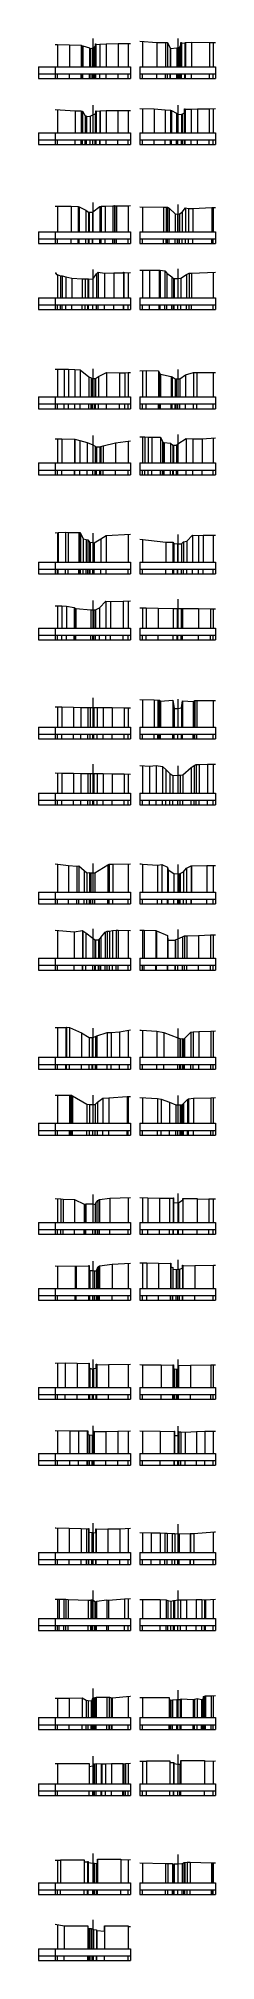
# Model space of a CAD drawing. Extents: x 2342 to 3638, y 3676 to 5069.
# Drawn here: x 3563 to 3638, y 3676 to 4491 of the extents above; entities that cross this region are included whole.
import ezdxf

# ---------------------------------------------------------------- set-up
doc = ezdxf.new("R2010")
doc.units = 0
doc.header["$LTSCALE"] = 0.12
doc.layers.add('11', color=7, linetype='Continuous', lineweight=13)
doc.layers.add('19', color=7, linetype='Continuous', lineweight=13)

msp = doc.modelspace()

# ---------------------------------------------------------------- linework, layer by layer
at = {"layer": '11'}
for p, q in [((3585.5472, 4491.1896), (3585.5472, 4487.1896)), ((3621.5472, 4491.1998), (3621.5472, 4487.1998)), ((3562.5472, 4479.1998), (3601.5472, 4479.1998)), ((3562.5472, 4479.1998), (3601.5472, 4479.1998)), ((3562.5472, 4479.1998), (3562.5472, 4474.1998)), ((3562.5472, 4476.1998), (3601.5472, 4476.1998)), ((3569.5472, 4479.1998), (3569.5472, 4474.1998)), ((3570.5472, 4474.1998), (3570.5472, 4476.1998)), ((3570.6532, 4474.1998), (3570.6532, 4476.1998)), ((3575.6532, 4474.1998), (3575.6532, 4476.1998)), ((3580.6532, 4474.1998), (3580.6532, 4476.1998)), ((3580.8432, 4474.1998), (3580.8432, 4476.1998)), ((3581.3661, 4474.1998), (3581.3661, 4476.1998)), ((3584.166, 4474.1998), (3584.166, 4476.1998)), ((3584.4003, 4474.1998), (3584.4003, 4476.1998)), ((3585.3432, 4474.1998), (3585.3432, 4476.1998)), ((3585.5472, 4474.1998), (3585.5472, 4476.1998)), ((3586.1972, 4474.1998), (3586.1972, 4476.1998)), ((3586.4413, 4474.1998), (3586.4413, 4476.1998)), ((3586.688, 4474.1998), (3586.688, 4476.1998)), ((3586.8881, 4474.1998), (3586.8881, 4476.1998)), ((3586.8881, 4474.1998), (3586.8881, 4476.1998)), ((3588.498, 4474.1998), (3588.498, 4476.1998)), ((3591.2451, 4474.1998), (3591.2451, 4476.1998)), ((3596.2451, 4474.1998), (3596.2451, 4476.1998)), ((3600.5472, 4474.1998), (3600.5472, 4476.1998)), ((3601.5472, 4479.1998), (3601.5472, 4474.1998)), ((3605.5472, 4479.1998), (3637.5472, 4479.1998)), ((3605.5472, 4479.1998), (3637.5472, 4479.1998)), ((3605.5472, 4479.1998), (3605.5472, 4474.1998)), ((3605.5472, 4476.1998), (3637.5472, 4476.1998)), ((3606.5472, 4474.1998), (3606.5472, 4476.1998)), ((3612.6982, 4474.1998), (3612.6982, 4476.1998)), ((3616.415, 4474.1998), (3616.415, 4476.1998)), ((3617.1732, 4474.1998), (3617.1732, 4476.1998)), ((3618.3812, 4474.1998), (3618.3812, 4476.1998)), ((3618.4751, 4474.1998), (3618.4751, 4476.1998)), ((3621.1503, 4474.1998), (3621.1503, 4476.1998)), ((3621.5472, 4474.1998), (3621.5472, 4476.1998)), ((3621.8661, 4474.1998), (3621.8661, 4476.1998)), ((3622.3711, 4474.1998), (3622.3711, 4476.1998)), ((3622.8793, 4474.1998), (3622.8793, 4476.1998)), ((3623.0791, 4474.1998), (3623.0791, 4476.1998)), ((3623.0794, 4474.1998), (3623.0794, 4476.1998)), ((3624.581, 4474.1998), (3624.581, 4476.1998)), ((3624.8681, 4474.1998), (3624.8681, 4476.1998)), ((3627.3373, 4474.1998), (3627.3373, 4476.1998)), ((3634.9662, 4474.1998), (3634.9662, 4476.1998)), ((3636.5472, 4474.1998), (3636.5472, 4476.1998)), ((3637.5472, 4479.1998), (3637.5472, 4474.1998)), ((3562.5472, 4474.1998), (3601.5472, 4474.1998)), ((3605.5472, 4474.1998), (3637.5472, 4474.1998)), ((3585.5472, 4462.8698), (3585.5472, 4458.8698)), ((3621.5472, 4462.9396), (3621.5472, 4458.9396)), ((3562.5472, 4451.1998), (3601.5472, 4451.1998)), ((3562.5472, 4451.1998), (3601.5472, 4451.1998)), ((3562.5472, 4451.1998), (3562.5472, 4446.1998)), ((3569.5472, 4451.1998), (3569.5472, 4446.1998)), ((3601.5472, 4451.1998), (3601.5472, 4446.1998)), ((3605.5472, 4451.1998), (3637.5472, 4451.1998)), ((3605.5472, 4451.1998), (3637.5472, 4451.1998)), ((3605.5472, 4451.1998), (3605.5472, 4446.1998)), ((3637.5472, 4451.1998), (3637.5472, 4446.1998)), ((3562.5472, 4448.1998), (3601.5472, 4448.1998)), ((3562.5472, 4446.1998), (3601.5472, 4446.1998)), ((3570.5472, 4446.1998), (3570.5472, 4448.1998)), ((3578.0512, 4446.1998), (3578.0512, 4448.1998)), ((3580.6601, 4446.1998), (3580.6601, 4448.1998)), ((3581.1923, 4446.1998), (3581.1923, 4448.1998)), ((3582.269, 4446.1998), (3582.269, 4448.1998)), ((3582.709, 4446.1998), (3582.709, 4448.1998)), ((3582.936, 4446.1998), (3582.936, 4448.1998)), ((3584.376, 4446.1998), (3584.376, 4448.1998)), ((3585.5472, 4446.1998), (3585.5472, 4448.1998)), ((3586.6322, 4446.1998), (3586.6322, 4448.1998)), ((3586.793, 4446.1998), (3586.793, 4448.1998)), ((3586.9931, 4446.1998), (3586.9931, 4448.1998)), ((3588.4931, 4446.1998), (3588.4931, 4448.1998)), ((3588.6722, 4446.1998), (3588.6722, 4448.1998)), ((3591.251, 4446.1998), (3591.251, 4448.1998)), ((3596.208, 4446.1998), (3596.208, 4448.1998)), ((3600.5472, 4446.1998), (3600.5472, 4448.1998)), ((3605.5472, 4448.1998), (3637.5472, 4448.1998)), ((3605.5472, 4446.1998), (3637.5472, 4446.1998)), ((3606.5472, 4446.1998), (3606.5472, 4448.1998)), ((3611.522, 4446.1998), (3611.522, 4448.1998)), ((3611.5741, 4446.1998), (3611.5741, 4448.1998)), ((3616.1572, 4446.1998), (3616.1572, 4448.1998)), ((3618.4291, 4446.1998), (3618.4291, 4448.1998)), ((3618.9682, 4446.1998), (3618.9682, 4448.1998)), ((3621.0581, 4446.1998), (3621.0581, 4448.1998)), ((3621.5472, 4446.1998), (3621.5472, 4448.1998)), ((3623.1352, 4446.1998), (3623.1352, 4448.1998)), ((3623.5561, 4446.1998), (3623.5561, 4448.1998)), ((3624.4472, 4446.1998), (3624.4472, 4448.1998)), ((3624.4472, 4446.1998), (3624.4472, 4448.1998)), ((3624.647, 4446.1998), (3624.647, 4448.1998)), ((3624.6473, 4446.1998), (3624.6473, 4448.1998)), ((3627.268, 4446.1998), (3627.268, 4448.1998)), ((3629.8422, 4446.1998), (3629.8422, 4448.1998)), ((3634.8422, 4446.1998), (3634.8422, 4448.1998)), ((3636.5472, 4446.1998), (3636.5472, 4448.1998)), ((3585.5472, 4421.6798), (3585.5472, 4417.6798)), ((3621.5472, 4420.7598), (3621.5472, 4416.7598)), ((3562.5472, 4409.1998), (3601.5472, 4409.1998)), ((3562.5472, 4409.1998), (3601.5472, 4409.1998)), ((3562.5472, 4409.1998), (3562.5472, 4404.1998)), ((3569.5472, 4409.1998), (3569.5472, 4404.1998)), ((3601.5472, 4409.1998), (3601.5472, 4404.1998)), ((3605.5472, 4409.1998), (3637.5472, 4409.1998)), ((3605.5472, 4409.1998), (3637.5472, 4409.1998)), ((3605.5472, 4409.1998), (3605.5472, 4404.1998)), ((3637.5472, 4409.1998), (3637.5472, 4404.1998)), ((3562.5472, 4406.1998), (3601.5472, 4406.1998)), ((3562.5472, 4404.1998), (3601.5472, 4404.1998)), ((3570.5472, 4404.1998), (3570.5472, 4406.1998)), ((3576.3993, 4404.1998), (3576.3993, 4406.1998)), ((3579.291, 4404.1998), (3579.291, 4406.1998)), ((3579.792, 4404.1998), (3579.792, 4406.1998)), ((3582.544, 4404.1998), (3582.544, 4406.1998)), ((3583.7602, 4404.1998), (3583.7602, 4406.1998)), ((3583.9892, 4404.1998), (3583.9892, 4406.1998)), ((3585.373, 4404.1998), (3585.373, 4406.1998)), ((3585.5472, 4404.1998), (3585.5472, 4406.1998)), ((3588.5472, 4404.1998), (3588.5472, 4406.1998)), ((3589.0472, 4404.1998), (3589.0472, 4406.1998)), ((3590.7382, 4404.1998), (3590.7382, 4406.1998)), ((3594.085, 4404.1998), (3594.085, 4406.1998)), ((3594.709, 4404.1998), (3594.709, 4406.1998)), ((3594.7093, 4404.1998), (3594.7093, 4406.1998)), ((3594.9091, 4404.1998), (3594.9091, 4406.1998)), ((3594.9091, 4404.1998), (3594.9091, 4406.1998)), ((3595.5381, 4404.1998), (3595.5381, 4406.1998)), ((3600.5381, 4404.1998), (3600.5381, 4406.1998)), ((3600.5472, 4404.1998), (3600.5472, 4406.1998)), ((3605.5472, 4406.1998), (3637.5472, 4406.1998)), ((3605.5472, 4404.1998), (3637.5472, 4404.1998)), ((3606.5472, 4404.1998), (3606.5472, 4406.1998)), ((3615.5141, 4404.1998), (3615.5141, 4406.1998)), ((3616.6391, 4404.1998), (3616.6391, 4406.1998)), ((3617.1932, 4404.1998), (3617.1932, 4406.1998)), ((3617.1982, 4404.1998), (3617.1982, 4406.1998)), ((3617.9413, 4404.1998), (3617.9413, 4406.1998)), ((3620.3911, 4404.1998), (3620.3911, 4406.1998)), ((3621.3852, 4404.1998), (3621.3852, 4406.1998)), ((3621.5472, 4404.1998), (3621.5472, 4406.1998)), ((3622.2592, 4404.1998), (3622.2592, 4406.1998)), ((3623.4442, 4404.1998), (3623.4442, 4406.1998)), ((3624.877, 4404.1998), (3624.877, 4406.1998)), ((3626.1381, 4404.1998), (3626.1381, 4406.1998)), ((3627.8661, 4404.1998), (3627.8661, 4406.1998)), ((3635.9731, 4404.1998), (3635.9731, 4406.1998)), ((3636.5472, 4404.1998), (3636.5472, 4406.1998)), ((3585.5472, 4393.1896), (3585.5472, 4389.1896)), ((3621.5472, 4393.4797), (3621.5472, 4389.4797)), ((3562.5472, 4381.1998), (3601.5472, 4381.1998)), ((3562.5472, 4381.1998), (3601.5472, 4381.1998)), ((3562.5472, 4381.1998), (3562.5472, 4376.1998)), ((3562.5472, 4378.1998), (3601.5472, 4378.1998)), ((3569.5472, 4381.1998), (3569.5472, 4376.1998)), ((3570.5472, 4376.1998), (3570.5472, 4378.1998)), ((3571.835, 4376.1998), (3571.835, 4378.1998)), ((3572.5751, 4376.1998), (3572.5751, 4378.1998)), ((3574.1522, 4376.1998), (3574.1522, 4378.1998)), ((3576.689, 4376.1998), (3576.689, 4378.1998)), ((3581.1122, 4376.1998), (3581.1122, 4378.1998)), ((3582.3593, 4376.1998), (3582.3593, 4378.1998)), ((3583.4852, 4376.1998), (3583.4852, 4378.1998)), ((3583.6821, 4376.1998), (3583.6821, 4378.1998)), ((3585.5472, 4376.1998), (3585.5472, 4378.1998)), ((3587.064, 4376.1998), (3587.064, 4378.1998)), ((3587.7992, 4376.1998), (3587.7992, 4378.1998)), ((3590.584, 4376.1998), (3590.584, 4378.1998)), ((3594.4091, 4376.1998), (3594.4091, 4378.1998)), ((3598.52, 4376.1998), (3598.52, 4378.1998)), ((3598.5203, 4376.1998), (3598.5203, 4378.1998)), ((3598.7201, 4376.1998), (3598.7201, 4378.1998)), ((3598.7201, 4376.1998), (3598.7201, 4378.1998)), ((3600.5472, 4376.1998), (3600.5472, 4378.1998)), ((3601.5472, 4381.1998), (3601.5472, 4376.1998)), ((3605.5472, 4381.1998), (3637.5472, 4381.1998)), ((3605.5472, 4381.1998), (3637.5472, 4381.1998)), ((3605.5472, 4381.1998), (3605.5472, 4376.1998)), ((3605.5472, 4378.1998), (3637.5472, 4378.1998)), ((3606.5472, 4376.1998), (3606.5472, 4378.1998)), ((3609.6342, 4376.1998), (3609.6342, 4378.1998)), ((3613.669, 4376.1998), (3613.669, 4378.1998)), ((3614.1362, 4376.1998), (3614.1362, 4378.1998)), ((3616.124, 4376.1998), (3616.124, 4378.1998)), ((3616.9022, 4376.1998), (3616.9022, 4378.1998)), ((3618.9872, 4376.1998), (3618.9872, 4378.1998)), ((3619.768, 4376.1998), (3619.768, 4378.1998)), ((3620.0282, 4376.1998), (3620.0282, 4378.1998)), ((3621.5472, 4376.1998), (3621.5472, 4378.1998)), ((3622.9222, 4376.1998), (3622.9222, 4378.1998)), ((3625.3182, 4376.1998), (3625.3182, 4378.1998)), ((3626.3251, 4376.1998), (3626.3251, 4378.1998)), ((3627.3091, 4376.1998), (3627.3091, 4378.1998)), ((3636.5472, 4376.1998), (3636.5472, 4378.1998)), ((3637.5472, 4381.1998), (3637.5472, 4376.1998)), ((3562.5472, 4376.1998), (3601.5472, 4376.1998)), ((3605.5472, 4376.1998), (3637.5472, 4376.1998)), ((3585.5472, 4351.0797), (3585.5472, 4347.0797)), ((3621.5472, 4350.8596), (3621.5472, 4346.8596)), ((3562.5472, 4339.1998), (3601.5472, 4339.1998)), ((3562.5472, 4339.1998), (3601.5472, 4339.1998)), ((3562.5472, 4339.1998), (3562.5472, 4334.1998)), ((3562.5472, 4336.1998), (3601.5472, 4336.1998)), ((3569.5472, 4339.1998), (3569.5472, 4334.1998)), ((3570.5472, 4334.1998), (3570.5472, 4336.1998)), ((3573.497, 4334.1998), (3573.497, 4336.1998)), ((3575.2041, 4334.1998), (3575.2041, 4336.1998)), ((3577.9101, 4334.1998), (3577.9101, 4336.1998)), ((3580.1532, 4334.1998), (3580.1532, 4336.1998)), ((3583.8832, 4334.1998), (3583.8832, 4336.1998)), ((3584.896, 4334.1998), (3584.896, 4336.1998)), ((3585.0131, 4334.1998), (3585.0131, 4336.1998)), ((3585.5472, 4334.1998), (3585.5472, 4336.1998)), ((3586.414, 4334.1998), (3586.414, 4336.1998)), ((3586.6411, 4334.1998), (3586.6411, 4336.1998)), ((3587.937, 4334.1998), (3587.937, 4336.1998)), ((3591.4012, 4334.1998), (3591.4012, 4336.1998)), ((3596.8173, 4334.1998), (3596.8173, 4336.1998)), ((3599.125, 4334.1998), (3599.125, 4336.1998)), ((3600.5472, 4334.1998), (3600.5472, 4336.1998)), ((3601.5472, 4339.1998), (3601.5472, 4334.1998)), ((3605.5472, 4339.1998), (3637.5472, 4339.1998)), ((3605.5472, 4339.1998), (3637.5472, 4339.1998)), ((3605.5472, 4339.1998), (3605.5472, 4334.1998)), ((3605.5472, 4336.1998), (3637.5472, 4336.1998)), ((3606.5472, 4334.1998), (3606.5472, 4336.1998)), ((3608.1952, 4334.1998), (3608.1952, 4336.1998)), ((3613.4032, 4334.1998), (3613.4032, 4336.1998)), ((3613.957, 4334.1998), (3613.957, 4336.1998)), ((3614.3061, 4334.1998), (3614.3061, 4336.1998)), ((3618.7651, 4334.1998), (3618.7651, 4336.1998)), ((3618.9213, 4334.1998), (3618.9213, 4336.1998)), ((3619.0492, 4334.1998), (3619.0492, 4336.1998)), ((3619.1903, 4334.1998), (3619.1903, 4336.1998)), ((3620.3842, 4334.1998), (3620.3842, 4336.1998)), ((3620.5682, 4334.1998), (3620.5682, 4336.1998)), ((3620.814, 4334.1998), (3620.814, 4336.1998)), ((3621.5472, 4334.1998), (3621.5472, 4336.1998)), ((3622.394, 4334.1998), (3622.394, 4336.1998)), ((3624.772, 4334.1998), (3624.772, 4336.1998)), ((3628.1781, 4334.1998), (3628.1781, 4336.1998)), ((3629.562, 4334.1998), (3629.562, 4336.1998)), ((3636.5472, 4334.1998), (3636.5472, 4336.1998)), ((3637.5472, 4339.1998), (3637.5472, 4334.1998)), ((3562.5472, 4334.1998), (3601.5472, 4334.1998)), ((3605.5472, 4334.1998), (3637.5472, 4334.1998)), ((3585.5472, 4322.8297), (3585.5472, 4318.8297)), ((3621.5472, 4323.2799), (3621.5472, 4319.2799)), ((3562.5472, 4311.1998), (3601.5472, 4311.1998)), ((3562.5472, 4311.1998), (3601.5472, 4311.1998)), ((3562.5472, 4311.1998), (3562.5472, 4306.1998)), ((3562.5472, 4308.1998), (3601.5472, 4308.1998)), ((3562.5472, 4306.1998), (3601.5472, 4306.1998)), ((3569.5472, 4311.1998), (3569.5472, 4306.1998)), ((3570.5472, 4306.1998), (3570.5472, 4308.1998)), ((3572.4833, 4306.1998), (3572.4833, 4308.1998)), ((3577.8202, 4306.1998), (3577.8202, 4308.1998)), ((3578.0092, 4306.1998), (3578.0092, 4308.1998)), ((3580.0732, 4306.1998), (3580.0732, 4308.1998)), ((3583.1522, 4306.1998), (3583.1522, 4308.1998)), ((3585.5472, 4306.1998), (3585.5472, 4308.1998)), ((3586.5561, 4306.1998), (3586.5561, 4308.1998)), ((3587.0062, 4306.1998), (3587.0062, 4308.1998)), ((3587.0751, 4306.1998), (3587.0751, 4308.1998)), ((3588.5112, 4306.1998), (3588.5112, 4308.1998)), ((3588.7172, 4306.1998), (3588.7172, 4308.1998)), ((3589.0262, 4306.1998), (3589.0262, 4308.1998)), ((3589.981, 4306.1998), (3589.981, 4308.1998)), ((3595.1942, 4306.1998), (3595.1942, 4308.1998)), ((3600.5472, 4306.1998), (3600.5472, 4308.1998)), ((3601.5472, 4311.1998), (3601.5472, 4306.1998)), ((3605.5472, 4311.1998), (3637.5472, 4311.1998)), ((3605.5472, 4311.1998), (3637.5472, 4311.1998)), ((3605.5472, 4311.1998), (3605.5472, 4306.1998)), ((3605.5472, 4308.1998), (3637.5472, 4308.1998)), ((3605.5472, 4306.1998), (3637.5472, 4306.1998)), ((3606.5472, 4306.1998), (3606.5472, 4308.1998)), ((3607.544, 4306.1998), (3607.544, 4308.1998)), ((3609.0751, 4306.1998), (3609.0751, 4308.1998)), ((3610.5112, 4306.1998), (3610.5112, 4308.1998)), ((3614.2953, 4306.1998), (3614.2953, 4308.1998)), ((3615.1503, 4306.1998), (3615.1503, 4308.1998)), ((3615.4012, 4306.1998), (3615.4012, 4308.1998)), ((3615.4872, 4306.1998), (3615.4872, 4308.1998)), ((3615.7362, 4306.1998), (3615.7362, 4308.1998)), ((3618.436, 4306.1998), (3618.436, 4308.1998)), ((3619.5161, 4306.1998), (3619.5161, 4308.1998)), ((3619.5253, 4306.1998), (3619.5253, 4308.1998)), ((3619.768, 4306.1998), (3619.768, 4308.1998)), ((3621.0072, 4306.1998), (3621.0072, 4308.1998)), ((3621.5472, 4306.1998), (3621.5472, 4308.1998)), ((3621.5751, 4306.1998), (3621.5751, 4308.1998)), ((3625.104, 4306.1998), (3625.104, 4308.1998)), ((3627.916, 4306.1998), (3627.916, 4308.1998)), ((3631.8491, 4306.1998), (3631.8491, 4308.1998)), ((3636.5472, 4306.1998), (3636.5472, 4308.1998)), ((3637.5472, 4311.1998), (3637.5472, 4306.1998)), ((3585.5472, 4281.4396), (3585.5472, 4277.4396)), ((3621.5472, 4280.9098), (3621.5472, 4276.9098)), ((3562.5472, 4269.1998), (3601.5472, 4269.1998)), ((3562.5472, 4269.1998), (3601.5472, 4269.1998)), ((3562.5472, 4269.1998), (3562.5472, 4264.1998)), ((3562.5472, 4266.1998), (3601.5472, 4266.1998)), ((3562.5472, 4264.1998), (3601.5472, 4264.1998)), ((3569.5472, 4269.1998), (3569.5472, 4264.1998)), ((3570.5472, 4264.1998), (3570.5472, 4266.1998)), ((3570.8451, 4264.1998), (3570.8451, 4266.1998)), ((3574.0102, 4264.1998), (3574.0102, 4266.1998)), ((3575.1102, 4264.1998), (3575.1102, 4266.1998)), ((3579.6112, 4264.1998), (3579.6112, 4266.1998)), ((3580.2651, 4264.1998), (3580.2651, 4266.1998)), ((3580.4131, 4264.1998), (3580.4131, 4266.1998)), ((3581.437, 4264.1998), (3581.437, 4266.1998)), ((3582.7871, 4264.1998), (3582.7871, 4266.1998)), ((3583.3871, 4264.1998), (3583.3871, 4266.1998)), ((3584.1591, 4264.1998), (3584.1591, 4266.1998)), ((3584.393, 4264.1998), (3584.393, 4266.1998)), ((3585.5472, 4264.1998), (3585.5472, 4266.1998)), ((3586.0942, 4264.1998), (3586.0942, 4266.1998)), ((3588.9751, 4264.1998), (3588.9751, 4266.1998)), ((3591.25, 4264.1998), (3591.25, 4266.1998)), ((3600.5472, 4264.1998), (3600.5472, 4266.1998)), ((3601.5472, 4269.1998), (3601.5472, 4264.1998)), ((3605.5472, 4269.1998), (3637.5472, 4269.1998)), ((3605.5472, 4269.1998), (3637.5472, 4269.1998)), ((3605.5472, 4269.1998), (3605.5472, 4264.1998)), ((3605.5472, 4266.1998), (3637.5472, 4266.1998)), ((3605.5472, 4264.1998), (3637.5472, 4264.1998)), ((3606.5472, 4264.1998), (3606.5472, 4266.1998)), ((3616.501, 4264.1998), (3616.501, 4266.1998)), ((3619.4393, 4264.1998), (3619.4393, 4266.1998)), ((3619.8576, 4264.1998), (3619.8576, 4266.1998)), ((3619.8684, 4264.1998), (3619.8684, 4266.1998)), ((3619.897, 4264.1998), (3619.897, 4266.1998)), ((3621.4957, 4264.1998), (3621.4957, 4266.1998)), ((3621.5472, 4264.1998), (3621.5472, 4266.1998)), ((3623.1158, 4264.1998), (3623.1158, 4266.1998)), ((3623.1535, 4264.1998), (3623.1535, 4266.1998)), ((3624.0318, 4264.1998), (3624.0318, 4266.1998)), ((3625.3494, 4264.1998), (3625.3494, 4266.1998)), ((3627.7828, 4264.1998), (3627.7828, 4266.1998)), ((3630.3087, 4264.1998), (3630.3087, 4266.1998)), ((3632.2477, 4264.1998), (3632.2477, 4266.1998)), ((3636.5472, 4264.1998), (3636.5472, 4266.1998)), ((3637.5472, 4269.1998), (3637.5472, 4264.1998)), ((3585.5472, 4252.9498), (3585.5472, 4248.9498)), ((3621.5472, 4253.5098), (3621.5472, 4249.5098)), ((3562.5472, 4241.1998), (3601.5472, 4241.1998)), ((3562.5472, 4241.1998), (3601.5472, 4241.1998)), ((3562.5472, 4241.1998), (3562.5472, 4236.1998)), ((3562.5472, 4238.1998), (3601.5472, 4238.1998)), ((3569.5472, 4241.1998), (3569.5472, 4236.1998)), ((3570.5472, 4236.1998), (3570.5472, 4238.1998)), ((3572.4111, 4236.1998), (3572.4111, 4238.1998)), ((3574.3688, 4236.1998), (3574.3688, 4238.1998)), ((3577.6007, 4236.1998), (3577.6007, 4238.1998)), ((3578.0863, 4236.1998), (3578.0863, 4238.1998)), ((3578.3159, 4236.1998), (3578.3159, 4238.1998)), ((3584.6837, 4236.1998), (3584.6837, 4238.1998)), ((3585.5472, 4236.1998), (3585.5472, 4238.1998)), ((3586.06, 4236.1998), (3586.06, 4238.1998)), ((3586.6516, 4236.1998), (3586.6516, 4238.1998)), ((3588.3832, 4236.1998), (3588.3832, 4238.1998)), ((3591.0869, 4236.1998), (3591.0869, 4238.1998)), ((3593.0092, 4236.1998), (3593.0092, 4238.1998)), ((3598.4629, 4236.1998), (3598.4629, 4238.1998)), ((3600.5472, 4236.1998), (3600.5472, 4238.1998)), ((3601.5472, 4241.1998), (3601.5472, 4236.1998)), ((3605.5472, 4241.1998), (3637.5472, 4241.1998)), ((3605.5472, 4241.1998), (3637.5472, 4241.1998)), ((3605.5472, 4241.1998), (3605.5472, 4236.1998)), ((3605.5472, 4238.1998), (3637.5472, 4238.1998)), ((3606.5472, 4236.1998), (3606.5472, 4238.1998)), ((3608.2192, 4236.1998), (3608.2192, 4238.1998)), ((3613.2192, 4236.1998), (3613.2192, 4238.1998)), ((3619.5751, 4236.1998), (3619.5751, 4238.1998)), ((3621.2382, 4236.1998), (3621.2382, 4238.1998)), ((3621.5472, 4236.1998), (3621.5472, 4238.1998)), ((3623.063, 4236.1998), (3623.063, 4238.1998)), ((3623.5351, 4236.1998), (3623.5351, 4238.1998)), ((3630.396, 4236.1998), (3630.396, 4238.1998)), ((3635.396, 4236.1998), (3635.396, 4238.1998)), ((3636.5472, 4236.1998), (3636.5472, 4238.1998)), ((3637.5472, 4241.1998), (3637.5472, 4236.1998)), ((3562.5472, 4236.1998), (3601.5472, 4236.1998)), ((3605.5472, 4236.1998), (3637.5472, 4236.1998)), ((3585.5472, 4211.5397), (3585.5472, 4207.5397)), ((3621.5472, 4211.0997), (3621.5472, 4207.0997)), ((3562.5472, 4199.1998), (3601.5472, 4199.1998)), ((3562.5472, 4199.1998), (3601.5472, 4199.1998)), ((3562.5472, 4199.1998), (3562.5472, 4194.1998)), ((3569.5472, 4199.1998), (3569.5472, 4194.1998)), ((3601.5472, 4199.1998), (3601.5472, 4194.1998)), ((3605.5472, 4199.1998), (3637.5472, 4199.1998)), ((3605.5472, 4199.1998), (3637.5472, 4199.1998)), ((3605.5472, 4199.1998), (3605.5472, 4194.1998)), ((3637.5472, 4199.1998), (3637.5472, 4194.1998)), ((3562.5472, 4196.1998), (3601.5472, 4196.1998)), ((3562.5472, 4194.1998), (3601.5472, 4194.1998)), ((3570.5472, 4194.1998), (3570.5472, 4196.1998)), ((3572.4403, 4194.1998), (3572.4403, 4196.1998)), ((3577.4403, 4194.1998), (3577.4403, 4196.1998)), ((3580.5141, 4194.1998), (3580.5141, 4196.1998)), ((3583.5131, 4194.1998), (3583.5131, 4196.1998)), ((3584.4902, 4194.1998), (3584.4902, 4196.1998)), ((3585.5472, 4194.1998), (3585.5472, 4196.1998)), ((3586.0161, 4194.1998), (3586.0161, 4196.1998)), ((3587.4022, 4194.1998), (3587.4022, 4196.1998)), ((3590.0062, 4194.1998), (3590.0062, 4196.1998)), ((3593.8002, 4194.1998), (3593.8002, 4196.1998)), ((3598.8002, 4194.1998), (3598.8002, 4196.1998)), ((3600.5472, 4194.1998), (3600.5472, 4196.1998)), ((3605.5472, 4196.1998), (3637.5472, 4196.1998)), ((3605.5472, 4194.1998), (3637.5472, 4194.1998)), ((3606.5472, 4194.1998), (3606.5472, 4196.1998)), ((3611.585, 4194.1998), (3611.585, 4196.1998)), ((3613.1171, 4194.1998), (3613.1171, 4196.1998)), ((3613.4662, 4194.1998), (3613.4662, 4196.1998)), ((3613.647, 4194.1998), (3613.647, 4196.1998)), ((3613.875, 4194.1998), (3613.875, 4196.1998)), ((3614.0253, 4194.1998), (3614.0253, 4196.1998)), ((3614.251, 4194.1998), (3614.251, 4196.1998)), ((3619.4692, 4194.1998), (3619.4692, 4196.1998)), ((3619.9711, 4194.1998), (3619.9711, 4196.1998)), ((3621.5472, 4194.1998), (3621.5472, 4196.1998)), ((3623.1821, 4194.1998), (3623.1821, 4196.1998)), ((3623.6181, 4194.1998), (3623.6181, 4196.1998)), ((3628.0942, 4194.1998), (3628.0942, 4196.1998)), ((3628.3993, 4194.1998), (3628.3993, 4196.1998)), ((3628.7612, 4194.1998), (3628.7612, 4196.1998)), ((3629.648, 4194.1998), (3629.648, 4196.1998)), ((3636.5472, 4194.1998), (3636.5472, 4196.1998)), ((3585.5472, 4183.5299), (3585.5472, 4179.5299)), ((3621.5472, 4182.8199), (3621.5472, 4178.8199)), ((3562.5472, 4171.1998), (3601.5472, 4171.1998)), ((3562.5472, 4171.1998), (3601.5472, 4171.1998)), ((3562.5472, 4171.1998), (3562.5472, 4166.1998)), ((3562.5472, 4168.1998), (3601.5472, 4168.1998)), ((3562.5472, 4166.1998), (3601.5472, 4166.1998)), ((3569.5472, 4171.1998), (3569.5472, 4166.1998)), ((3570.5472, 4166.1998), (3570.5472, 4168.1998)), ((3572.4403, 4166.1998), (3572.4403, 4168.1998)), ((3577.4403, 4166.1998), (3577.4403, 4168.1998)), ((3580.5141, 4166.1998), (3580.5141, 4168.1998)), ((3583.5131, 4166.1998), (3583.5131, 4168.1998)), ((3584.4902, 4166.1998), (3584.4902, 4168.1998)), ((3585.5472, 4166.1998), (3585.5472, 4168.1998)), ((3586.0161, 4166.1998), (3586.0161, 4168.1998)), ((3587.4022, 4166.1998), (3587.4022, 4168.1998)), ((3590.0062, 4166.1998), (3590.0062, 4168.1998)), ((3593.8002, 4166.1998), (3593.8002, 4168.1998)), ((3598.8002, 4166.1998), (3598.8002, 4168.1998)), ((3600.5472, 4166.1998), (3600.5472, 4168.1998)), ((3601.5472, 4171.1998), (3601.5472, 4166.1998)), ((3605.5472, 4171.1998), (3637.5472, 4171.1998)), ((3605.5472, 4171.1998), (3637.5472, 4171.1998)), ((3605.5472, 4171.1998), (3605.5472, 4166.1998)), ((3605.5472, 4168.1998), (3637.5472, 4168.1998)), ((3605.5472, 4166.1998), (3637.5472, 4166.1998)), ((3606.5472, 4166.1998), (3606.5472, 4168.1998)), ((3609.5712, 4166.1998), (3609.5712, 4168.1998)), ((3612.374, 4166.1998), (3612.374, 4168.1998)), ((3615.0751, 4166.1998), (3615.0751, 4168.1998)), ((3616.4921, 4166.1998), (3616.4921, 4168.1998)), ((3618.249, 4166.1998), (3618.249, 4168.1998)), ((3619.4491, 4166.1998), (3619.4491, 4168.1998)), ((3621.5472, 4166.1998), (3621.5472, 4168.1998)), ((3622.541, 4166.1998), (3622.541, 4168.1998)), ((3623.7543, 4166.1998), (3623.7543, 4168.1998)), ((3627.2543, 4166.1998), (3627.2543, 4168.1998)), ((3628.4682, 4166.1998), (3628.4682, 4168.1998)), ((3629.395, 4166.1998), (3629.395, 4168.1998)), ((3630.6371, 4166.1998), (3630.6371, 4168.1998)), ((3634.1421, 4166.1998), (3634.1421, 4168.1998)), ((3636.5472, 4166.1998), (3636.5472, 4168.1998)), ((3637.5472, 4171.1998), (3637.5472, 4166.1998)), ((3585.5472, 4141.3698), (3585.5472, 4137.3698)), ((3621.5472, 4140.9396), (3621.5472, 4136.9396)), ((3562.5472, 4129.1998), (3601.5472, 4129.1998)), ((3562.5472, 4129.1998), (3601.5472, 4129.1998)), ((3562.5472, 4129.1998), (3562.5472, 4124.1998)), ((3562.5472, 4126.1998), (3601.5472, 4126.1998)), ((3562.5472, 4124.1998), (3601.5472, 4124.1998)), ((3569.5472, 4129.1998), (3569.5472, 4124.1998)), ((3570.5472, 4124.1998), (3570.5472, 4126.1998)), ((3575.2021, 4124.1998), (3575.2021, 4126.1998)), ((3578.8018, 4124.1998), (3578.8018, 4126.1998)), ((3579.6007, 4124.1998), (3579.6007, 4126.1998)), ((3581.8707, 4124.1998), (3581.8707, 4126.1998)), ((3583, 4124.1998), (3583, 4126.1998)), ((3584.1732, 4124.1998), (3584.1732, 4126.1998)), ((3584.7064, 4124.1998), (3584.7064, 4126.1998)), ((3585.5472, 4124.1998), (3585.5472, 4126.1998)), ((3586.4573, 4124.1998), (3586.4573, 4126.1998)), ((3591.982, 4124.1998), (3591.982, 4126.1998)), ((3592.4386, 4124.1998), (3592.4386, 4126.1998)), ((3594.0682, 4124.1998), (3594.0682, 4126.1998)), ((3600.5472, 4124.1998), (3600.5472, 4126.1998)), ((3601.5472, 4129.1998), (3601.5472, 4124.1998)), ((3605.5472, 4129.1998), (3637.5472, 4129.1998)), ((3605.5472, 4129.1998), (3637.5472, 4129.1998)), ((3605.5472, 4129.1998), (3605.5472, 4124.1998)), ((3605.5472, 4126.1998), (3637.5472, 4126.1998)), ((3605.5472, 4124.1998), (3637.5472, 4124.1998)), ((3606.5472, 4124.1998), (3606.5472, 4126.1998)), ((3606.5935, 4124.1998), (3606.5935, 4126.1998)), ((3612.9885, 4124.1998), (3612.9885, 4126.1998)), ((3614.8133, 4124.1998), (3614.8133, 4126.1998)), ((3617.1572, 4124.1998), (3617.1572, 4126.1998)), ((3617.4892, 4124.1998), (3617.4892, 4126.1998)), ((3619.8743, 4124.1998), (3619.8743, 4126.1998)), ((3621.5472, 4124.1998), (3621.5472, 4126.1998)), ((3621.8005, 4124.1998), (3621.8005, 4126.1998)), ((3622.3825, 4124.1998), (3622.3825, 4126.1998)), ((3622.6135, 4124.1998), (3622.6135, 4126.1998)), ((3624.0482, 4124.1998), (3624.0482, 4126.1998)), ((3625.2677, 4124.1998), (3625.2677, 4126.1998)), ((3627.2582, 4124.1998), (3627.2582, 4126.1998)), ((3627.271, 4124.1998), (3627.271, 4126.1998)), ((3627.3196, 4124.1998), (3627.3196, 4126.1998)), ((3633.8842, 4124.1998), (3633.8842, 4126.1998)), ((3636.5472, 4124.1998), (3636.5472, 4126.1998)), ((3637.5472, 4129.1998), (3637.5472, 4124.1998)), ((3585.5472, 4113.6398), (3585.5472, 4109.6398)), ((3621.5472, 4113.3898), (3621.5472, 4109.3898)), ((3562.5472, 4101.1998), (3601.5472, 4101.1998)), ((3562.5472, 4101.1998), (3601.5472, 4101.1998)), ((3562.5472, 4101.1998), (3562.5472, 4096.1998)), ((3569.5472, 4101.1998), (3569.5472, 4096.1998)), ((3601.5472, 4101.1998), (3601.5472, 4096.1998)), ((3605.5472, 4101.1998), (3637.5472, 4101.1998)), ((3605.5472, 4101.1998), (3637.5472, 4101.1998)), ((3605.5472, 4101.1998), (3605.5472, 4096.1998)), ((3637.5472, 4101.1998), (3637.5472, 4096.1998)), ((3562.5472, 4098.1998), (3601.5472, 4098.1998)), ((3562.5472, 4096.1998), (3601.5472, 4096.1998)), ((3570.5472, 4096.1998), (3570.5472, 4098.1998)), ((3577.7326, 4096.1998), (3577.7326, 4098.1998)), ((3581.2559, 4096.1998), (3581.2559, 4098.1998)), ((3581.3363, 4096.1998), (3581.3363, 4098.1998)), ((3581.3478, 4096.1998), (3581.3478, 4098.1998)), ((3582.5659, 4096.1998), (3582.5659, 4098.1998)), ((3585.5472, 4096.1998), (3585.5472, 4098.1998)), ((3586.3566, 4096.1998), (3586.3566, 4098.1998)), ((3586.6217, 4096.1998), (3586.6217, 4098.1998)), ((3586.7589, 4096.1998), (3586.7589, 4098.1998)), ((3587.9206, 4096.1998), (3587.9206, 4098.1998)), ((3588.2736, 4096.1998), (3588.2736, 4098.1998)), ((3588.937, 4096.1998), (3588.937, 4098.1998)), ((3590.7346, 4096.1998), (3590.7346, 4098.1998)), ((3591.667, 4096.1998), (3591.667, 4098.1998)), ((3592.6122, 4096.1998), (3592.6122, 4098.1998)), ((3593.8428, 4096.1998), (3593.8428, 4098.1998)), ((3595.4964, 4096.1998), (3595.4964, 4098.1998)), ((3596.2569, 4096.1998), (3596.2569, 4098.1998)), ((3600.5472, 4096.1998), (3600.5472, 4098.1998)), ((3605.5472, 4098.1998), (3637.5472, 4098.1998)), ((3605.5472, 4096.1998), (3637.5472, 4096.1998)), ((3606.5472, 4096.1998), (3606.5472, 4098.1998)), ((3607.2831, 4096.1998), (3607.2831, 4098.1998)), ((3612.2831, 4096.1998), (3612.2831, 4098.1998)), ((3612.5761, 4096.1998), (3612.5761, 4098.1998)), ((3617.2021, 4096.1998), (3617.2021, 4098.1998)), ((3617.352, 4096.1998), (3617.352, 4098.1998)), ((3620.4852, 4096.1998), (3620.4852, 4098.1998)), ((3620.6352, 4096.1998), (3620.6352, 4098.1998)), ((3621.5472, 4096.1998), (3621.5472, 4098.1998)), ((3623.5, 4096.1998), (3623.5, 4098.1998)), ((3624.4652, 4096.1998), (3624.4652, 4098.1998)), ((3625.3901, 4096.1998), (3625.3901, 4098.1998)), ((3630.3901, 4096.1998), (3630.3901, 4098.1998)), ((3635.3901, 4096.1998), (3635.3901, 4098.1998)), ((3636.5472, 4096.1998), (3636.5472, 4098.1998)), ((3585.5472, 4071.5797), (3585.5472, 4067.5797)), ((3621.5472, 4071.4498), (3621.5472, 4067.4498)), ((3562.5472, 4059.1998), (3601.5472, 4059.1998)), ((3562.5472, 4059.1998), (3601.5472, 4059.1998)), ((3562.5472, 4059.1998), (3562.5472, 4054.1998)), ((3569.5472, 4059.1998), (3569.5472, 4054.1998)), ((3601.5472, 4059.1998), (3601.5472, 4054.1998)), ((3605.5472, 4059.1998), (3637.5472, 4059.1998)), ((3605.5472, 4059.1998), (3637.5472, 4059.1998)), ((3605.5472, 4059.1998), (3605.5472, 4054.1998)), ((3637.5472, 4059.1998), (3637.5472, 4054.1998)), ((3562.5472, 4056.1998), (3601.5472, 4056.1998)), ((3562.5472, 4054.1998), (3601.5472, 4054.1998)), ((3570.5472, 4054.1998), (3570.5472, 4056.1998)), ((3574.1201, 4054.1998), (3574.1201, 4056.1998)), ((3574.3711, 4054.1998), (3574.3711, 4056.1998)), ((3575.6621, 4054.1998), (3575.6621, 4056.1998)), ((3580.8251, 4054.1998), (3580.8251, 4056.1998)), ((3584.083, 4054.1998), (3584.083, 4056.1998)), ((3585.3422, 4054.1998), (3585.3422, 4056.1998)), ((3585.5472, 4054.1998), (3585.5472, 4056.1998)), ((3586.7172, 4054.1998), (3586.7172, 4056.1998)), ((3587.3091, 4054.1998), (3587.3091, 4056.1998)), ((3591.644, 4054.1998), (3591.644, 4056.1998)), ((3593.3881, 4054.1998), (3593.3881, 4056.1998)), ((3596.872, 4054.1998), (3596.872, 4056.1998)), ((3600.5472, 4054.1998), (3600.5472, 4056.1998)), ((3605.5472, 4056.1998), (3637.5472, 4056.1998)), ((3605.5472, 4054.1998), (3637.5472, 4054.1998)), ((3606.5472, 4054.1998), (3606.5472, 4056.1998)), ((3612.7021, 4054.1998), (3612.7021, 4056.1998)), ((3615.6762, 4054.1998), (3615.6762, 4056.1998)), ((3621.5472, 4054.1998), (3621.5472, 4056.1998)), ((3622.414, 4054.1998), (3622.414, 4056.1998)), ((3622.7142, 4054.1998), (3622.7142, 4056.1998)), ((3623.539, 4054.1998), (3623.539, 4056.1998)), ((3624.1112, 4054.1998), (3624.1112, 4056.1998)), ((3624.3491, 4054.1998), (3624.3491, 4056.1998)), ((3627.0991, 4054.1998), (3627.0991, 4056.1998)), ((3628.0991, 4054.1998), (3628.0991, 4056.1998)), ((3630.521, 4054.1998), (3630.521, 4056.1998)), ((3635.521, 4054.1998), (3635.521, 4056.1998)), ((3636.5472, 4054.1998), (3636.5472, 4056.1998)), ((3585.5472, 4043.1998), (3585.5472, 4039.1998)), ((3621.5472, 4043.0098), (3621.5472, 4039.0098)), ((3562.5472, 4031.1998), (3601.5472, 4031.1998)), ((3562.5472, 4031.1998), (3601.5472, 4031.1998)), ((3562.5472, 4031.1998), (3562.5472, 4026.1998)), ((3562.5472, 4028.1998), (3601.5472, 4028.1998)), ((3562.5472, 4026.1998), (3601.5472, 4026.1998)), ((3569.5472, 4031.1998), (3569.5472, 4026.1998)), ((3570.5472, 4026.1998), (3570.5472, 4028.1998)), ((3575.7431, 4026.1998), (3575.7431, 4028.1998)), ((3575.9731, 4026.1998), (3575.9731, 4028.1998)), ((3576.2152, 4026.1998), (3576.2152, 4028.1998)), ((3576.5741, 4026.1998), (3576.5741, 4028.1998)), ((3576.8921, 4026.1998), (3576.8921, 4028.1998)), ((3582.9652, 4026.1998), (3582.9652, 4028.1998)), ((3584.226, 4026.1998), (3584.226, 4028.1998)), ((3585.5472, 4026.1998), (3585.5472, 4028.1998)), ((3586.5361, 4026.1998), (3586.5361, 4028.1998)), ((3587.5781, 4026.1998), (3587.5781, 4028.1998)), ((3589.8461, 4026.1998), (3589.8461, 4028.1998)), ((3592.372, 4026.1998), (3592.372, 4028.1998)), ((3600.1762, 4026.1998), (3600.1762, 4028.1998)), ((3600.5472, 4026.1998), (3600.5472, 4028.1998)), ((3601.5472, 4031.1998), (3601.5472, 4026.1998)), ((3605.5472, 4031.1998), (3637.5472, 4031.1998)), ((3605.5472, 4031.1998), (3637.5472, 4031.1998)), ((3605.5472, 4031.1998), (3605.5472, 4026.1998)), ((3605.5472, 4028.1998), (3637.5472, 4028.1998)), ((3605.5472, 4026.1998), (3637.5472, 4026.1998)), ((3606.5472, 4026.1998), (3606.5472, 4028.1998)), ((3612.9843, 4026.1998), (3612.9843, 4028.1998)), ((3614.5351, 4026.1998), (3614.5351, 4028.1998)), ((3618.0492, 4026.1998), (3618.0492, 4028.1998)), ((3620.7113, 4026.1998), (3620.7113, 4028.1998)), ((3621.5472, 4026.1998), (3621.5472, 4028.1998)), ((3622.605, 4026.1998), (3622.605, 4028.1998)), ((3623.0741, 4026.1998), (3623.0741, 4028.1998)), ((3623.4321, 4026.1998), (3623.4321, 4028.1998)), ((3623.9472, 4026.1998), (3623.9472, 4028.1998)), ((3625.6621, 4026.1998), (3625.6621, 4028.1998)), ((3626.1371, 4026.1998), (3626.1371, 4028.1998)), ((3628.2612, 4026.1998), (3628.2612, 4028.1998)), ((3635.583, 4026.1998), (3635.583, 4028.1998)), ((3636.5472, 4026.1998), (3636.5472, 4028.1998)), ((3637.5472, 4031.1998), (3637.5472, 4026.1998)), ((3585.5472, 4000.9997), (3585.5472, 3996.9997)), ((3621.5472, 4001.4997), (3621.5472, 3997.4997)), ((3562.5472, 3989.1998), (3601.5472, 3989.1998)), ((3562.5472, 3989.1998), (3601.5472, 3989.1998)), ((3562.5472, 3989.1998), (3562.5472, 3984.1998)), ((3562.5472, 3986.1998), (3601.5472, 3986.1998)), ((3569.5472, 3989.1998), (3569.5472, 3984.1998)), ((3570.5472, 3984.1998), (3570.5472, 3986.1998)), ((3571.9931, 3984.1998), (3571.9931, 3986.1998)), ((3573.063, 3984.1998), (3573.063, 3986.1998)), ((3577.8432, 3984.1998), (3577.8432, 3986.1998)), ((3581.8412, 3984.1998), (3581.8412, 3986.1998)), ((3582.0581, 3984.1998), (3582.0581, 3986.1998)), ((3582.6713, 3984.1998), (3582.6713, 3986.1998)), ((3585.5472, 3984.1998), (3585.5472, 3986.1998)), ((3586.627, 3984.1998), (3586.627, 3986.1998)), ((3586.8163, 3984.1998), (3586.8163, 3986.1998)), ((3587.6991, 3984.1998), (3587.6991, 3986.1998)), ((3588.4032, 3984.1998), (3588.4032, 3986.1998)), ((3592.7211, 3984.1998), (3592.7211, 3986.1998)), ((3600.5472, 3984.1998), (3600.5472, 3986.1998)), ((3601.5472, 3989.1998), (3601.5472, 3984.1998)), ((3605.5472, 3989.1998), (3637.5472, 3989.1998)), ((3605.5472, 3989.1998), (3637.5472, 3989.1998)), ((3605.5472, 3989.1998), (3605.5472, 3984.1998)), ((3605.5472, 3986.1998), (3637.5472, 3986.1998)), ((3606.5472, 3984.1998), (3606.5472, 3986.1998)), ((3608.812, 3984.1998), (3608.812, 3986.1998)), ((3613.812, 3984.1998), (3613.812, 3986.1998)), ((3618.0932, 3984.1998), (3618.0932, 3986.1998)), ((3619.5932, 3984.1998), (3619.5932, 3986.1998)), ((3619.793, 3984.1998), (3619.793, 3986.1998)), ((3621.5472, 3984.1998), (3621.5472, 3986.1998)), ((3621.8602, 3984.1998), (3621.8602, 3986.1998)), ((3623.752, 3984.1998), (3623.752, 3986.1998)), ((3623.7523, 3984.1998), (3623.7523, 3986.1998)), ((3629.752, 3984.1998), (3629.752, 3986.1998)), ((3634.752, 3984.1998), (3634.752, 3986.1998)), ((3636.5472, 3984.1998), (3636.5472, 3986.1998)), ((3637.5472, 3989.1998), (3637.5472, 3984.1998)), ((3562.5472, 3984.1998), (3601.5472, 3984.1998)), ((3605.5472, 3984.1998), (3637.5472, 3984.1998)), ((3585.5472, 3972.7497), (3585.5472, 3968.7497)), ((3621.5472, 3973.2897), (3621.5472, 3969.2897)), ((3562.5472, 3961.1998), (3601.5472, 3961.1998)), ((3562.5472, 3961.1998), (3601.5472, 3961.1998)), ((3562.5472, 3961.1998), (3562.5472, 3956.1998)), ((3569.5472, 3961.1998), (3569.5472, 3956.1998)), ((3601.5472, 3961.1998), (3601.5472, 3956.1998)), ((3605.5472, 3961.1998), (3637.5472, 3961.1998)), ((3605.5472, 3961.1998), (3637.5472, 3961.1998)), ((3605.5472, 3961.1998), (3605.5472, 3956.1998)), ((3637.5472, 3961.1998), (3637.5472, 3956.1998)), ((3562.5472, 3958.1998), (3601.5472, 3958.1998)), ((3562.5472, 3956.1998), (3601.5472, 3956.1998)), ((3570.5472, 3956.1998), (3570.5472, 3958.1998)), ((3578.0581, 3956.1998), (3578.0581, 3958.1998)), ((3578.5141, 3956.1998), (3578.5141, 3958.1998)), ((3583.853, 3956.1998), (3583.853, 3958.1998)), ((3584.0531, 3956.1998), (3584.0531, 3958.1998)), ((3584.2372, 3956.1998), (3584.2372, 3958.1998)), ((3585.5472, 3956.1998), (3585.5472, 3958.1998)), ((3586.3251, 3956.1998), (3586.3251, 3958.1998)), ((3587.0771, 3956.1998), (3587.0771, 3958.1998)), ((3587.6503, 3956.1998), (3587.6503, 3958.1998)), ((3588.001, 3956.1998), (3588.001, 3958.1998)), ((3588.3652, 3956.1998), (3588.3652, 3958.1998)), ((3593.7123, 3956.1998), (3593.7123, 3958.1998)), ((3600.5472, 3956.1998), (3600.5472, 3958.1998)), ((3605.5472, 3958.1998), (3637.5472, 3958.1998)), ((3605.5472, 3956.1998), (3637.5472, 3956.1998)), ((3606.5472, 3956.1998), (3606.5472, 3958.1998)), ((3608.4213, 3956.1998), (3608.4213, 3958.1998)), ((3613.4213, 3956.1998), (3613.4213, 3958.1998)), ((3618.4209, 3956.1998), (3618.4209, 3958.1998)), ((3618.4213, 3956.1998), (3618.4213, 3958.1998)), ((3618.6211, 3956.1998), (3618.6211, 3958.1998)), ((3618.6211, 3956.1998), (3618.6211, 3958.1998)), ((3619.4213, 3956.1998), (3619.4213, 3958.1998)), ((3619.46, 3956.1998), (3619.46, 3958.1998)), ((3620.8471, 3956.1998), (3620.8471, 3958.1998)), ((3621.5472, 3956.1998), (3621.5472, 3958.1998)), ((3622.2333, 3956.1998), (3622.2333, 3958.1998)), ((3623.5331, 3956.1998), (3623.5331, 3958.1998)), ((3623.7333, 3956.1998), (3623.7333, 3958.1998)), ((3623.7333, 3956.1998), (3623.7333, 3958.1998)), ((3628.7333, 3956.1998), (3628.7333, 3958.1998)), ((3636.5472, 3956.1998), (3636.5472, 3958.1998)), ((3585.5472, 3931.0699), (3585.5472, 3927.0699)), ((3621.5472, 3930.9898), (3621.5472, 3926.9898)), ((3562.5472, 3919.1998), (3601.5472, 3919.1998)), ((3562.5472, 3919.1998), (3601.5472, 3919.1998)), ((3562.5472, 3919.1998), (3562.5472, 3914.1998)), ((3562.5472, 3916.1998), (3601.5472, 3916.1998)), ((3562.5472, 3914.1998), (3601.5472, 3914.1998)), ((3569.5472, 3919.1998), (3569.5472, 3914.1998)), ((3570.5472, 3914.1998), (3570.5472, 3916.1998)), ((3573.873, 3914.1998), (3573.873, 3916.1998)), ((3578.873, 3914.1998), (3578.873, 3916.1998)), ((3583.873, 3914.1998), (3583.873, 3916.1998)), ((3583.873, 3914.1998), (3583.873, 3916.1998)), ((3584.0732, 3914.1998), (3584.0732, 3916.1998)), ((3584.2612, 3914.1998), (3584.2612, 3916.1998)), ((3585.457, 3914.1998), (3585.457, 3916.1998)), ((3585.5472, 3914.1998), (3585.5472, 3916.1998)), ((3585.81, 3914.1998), (3585.81, 3916.1998)), ((3587.0102, 3914.1998), (3587.0102, 3916.1998)), ((3587.21, 3914.1998), (3587.21, 3916.1998)), ((3592.21, 3914.1998), (3592.21, 3916.1998)), ((3600.5472, 3914.1998), (3600.5472, 3916.1998)), ((3601.5472, 3919.1998), (3601.5472, 3914.1998)), ((3605.5472, 3919.1998), (3637.5472, 3919.1998)), ((3605.5472, 3919.1998), (3637.5472, 3919.1998)), ((3605.5472, 3919.1998), (3605.5472, 3914.1998)), ((3605.5472, 3916.1998), (3637.5472, 3916.1998)), ((3605.5472, 3914.1998), (3637.5472, 3914.1998)), ((3606.5472, 3914.1998), (3606.5472, 3916.1998)), ((3614.4882, 3914.1998), (3614.4882, 3916.1998)), ((3619.4879, 3914.1998), (3619.4879, 3916.1998)), ((3619.4882, 3914.1998), (3619.4882, 3916.1998)), ((3619.688, 3914.1998), (3619.688, 3916.1998)), ((3620.1791, 3914.1998), (3620.1791, 3916.1998)), ((3621.0331, 3914.1998), (3621.0331, 3916.1998)), ((3621.5472, 3914.1998), (3621.5472, 3916.1998)), ((3621.686, 3914.1998), (3621.686, 3916.1998)), ((3621.8862, 3914.1998), (3621.8862, 3916.1998)), ((3626.8862, 3914.1998), (3626.8862, 3916.1998)), ((3635.622, 3914.1998), (3635.622, 3916.1998)), ((3636.5472, 3914.1998), (3636.5472, 3916.1998)), ((3637.5472, 3919.1998), (3637.5472, 3914.1998)), ((3585.5472, 3902.9698), (3585.5472, 3898.9698)), ((3621.5472, 3902.7999), (3621.5472, 3898.7999)), ((3562.5472, 3891.1998), (3601.5472, 3891.1998)), ((3562.5472, 3891.1998), (3601.5472, 3891.1998)), ((3562.5472, 3891.1998), (3562.5472, 3886.1998)), ((3562.5472, 3888.1998), (3601.5472, 3888.1998)), ((3569.5472, 3891.1998), (3569.5472, 3886.1998)), ((3570.5472, 3886.1998), (3570.5472, 3888.1998)), ((3575.8192, 3886.1998), (3575.8192, 3888.1998)), ((3579.4672, 3886.1998), (3579.4672, 3888.1998)), ((3583.188, 3886.1998), (3583.188, 3888.1998)), ((3583.188, 3886.1998), (3583.188, 3888.1998)), ((3583.3881, 3886.1998), (3583.3881, 3888.1998)), ((3583.3881, 3886.1998), (3583.3881, 3888.1998)), ((3584.227, 3886.1998), (3584.227, 3888.1998)), ((3585.3451, 3886.1998), (3585.3451, 3888.1998)), ((3585.5472, 3886.1998), (3585.5472, 3888.1998)), ((3585.935, 3886.1998), (3585.935, 3888.1998)), ((3586.1352, 3886.1998), (3586.1352, 3888.1998)), ((3591.1352, 3886.1998), (3591.1352, 3888.1998)), ((3596.1352, 3886.1998), (3596.1352, 3888.1998)), ((3600.5472, 3886.1998), (3600.5472, 3888.1998)), ((3601.5472, 3891.1998), (3601.5472, 3886.1998)), ((3605.5472, 3891.1998), (3637.5472, 3891.1998)), ((3605.5472, 3891.1998), (3637.5472, 3891.1998)), ((3605.5472, 3891.1998), (3605.5472, 3886.1998)), ((3605.5472, 3888.1998), (3637.5472, 3888.1998)), ((3606.5472, 3886.1998), (3606.5472, 3888.1998)), ((3614.0702, 3886.1998), (3614.0702, 3888.1998)), ((3619.997, 3886.1998), (3619.997, 3888.1998)), ((3620.1972, 3886.1998), (3620.1972, 3888.1998)), ((3621.5472, 3886.1998), (3621.5472, 3888.1998)), ((3621.8471, 3886.1998), (3621.8471, 3888.1998)), ((3622.0472, 3886.1998), (3622.0472, 3888.1998)), ((3622.813, 3886.1998), (3622.813, 3888.1998)), ((3624.752, 3886.1998), (3624.752, 3888.1998)), ((3629.4423, 3886.1998), (3629.4423, 3888.1998)), ((3633.0272, 3886.1998), (3633.0272, 3888.1998)), ((3636.5472, 3886.1998), (3636.5472, 3888.1998)), ((3637.5472, 3891.1998), (3637.5472, 3886.1998)), ((3562.5472, 3886.1998), (3601.5472, 3886.1998)), ((3605.5472, 3886.1998), (3637.5472, 3886.1998)), ((3585.5472, 3861.6798), (3585.5472, 3857.6798)), ((3621.5472, 3861.1896), (3621.5472, 3857.1896)), ((3562.5472, 3849.1998), (3601.5472, 3849.1998)), ((3562.5472, 3849.1998), (3601.5472, 3849.1998)), ((3562.5472, 3849.1998), (3562.5472, 3844.1998)), ((3569.5472, 3849.1998), (3569.5472, 3844.1998)), ((3601.5472, 3849.1998), (3601.5472, 3844.1998)), ((3605.5472, 3849.1998), (3637.5472, 3849.1998)), ((3605.5472, 3849.1998), (3637.5472, 3849.1998)), ((3605.5472, 3849.1998), (3605.5472, 3844.1998)), ((3637.5472, 3849.1998), (3637.5472, 3844.1998)), ((3562.5472, 3846.1998), (3601.5472, 3846.1998)), ((3562.5472, 3844.1998), (3601.5472, 3844.1998)), ((3570.5472, 3844.1998), (3570.5472, 3846.1998)), ((3575.601, 3844.1998), (3575.601, 3846.1998)), ((3580.601, 3844.1998), (3580.601, 3846.1998)), ((3582.916, 3844.1998), (3582.916, 3846.1998)), ((3583.747, 3844.1998), (3583.747, 3846.1998)), ((3583.9472, 3844.1998), (3583.9472, 3846.1998)), ((3585.147, 3844.1998), (3585.147, 3846.1998)), ((3585.5472, 3844.1998), (3585.5472, 3846.1998)), ((3585.6972, 3844.1998), (3585.6972, 3846.1998)), ((3586.7841, 3844.1998), (3586.7841, 3846.1998)), ((3586.9843, 3844.1998), (3586.9843, 3846.1998)), ((3591.9843, 3844.1998), (3591.9843, 3846.1998)), ((3596.9843, 3844.1998), (3596.9843, 3846.1998)), ((3600.5472, 3844.1998), (3600.5472, 3846.1998)), ((3605.5472, 3846.1998), (3637.5472, 3846.1998)), ((3605.5472, 3844.1998), (3637.5472, 3844.1998)), ((3606.5472, 3844.1998), (3606.5472, 3846.1998)), ((3610.27, 3844.1998), (3610.27, 3846.1998)), ((3614.0912, 3844.1998), (3614.0912, 3846.1998)), ((3616.0951, 3844.1998), (3616.0951, 3846.1998)), ((3617.1093, 3844.1998), (3617.1093, 3846.1998)), ((3619.2123, 3844.1998), (3619.2123, 3846.1998)), ((3620.268, 3844.1998), (3620.268, 3846.1998)), ((3621.5472, 3844.1998), (3621.5472, 3846.1998)), ((3622.1703, 3844.1998), (3622.1703, 3846.1998)), ((3626.834, 3844.1998), (3626.834, 3846.1998)), ((3627.0171, 3844.1998), (3627.0171, 3846.1998)), ((3628.415, 3844.1998), (3628.415, 3846.1998)), ((3636.5472, 3844.1998), (3636.5472, 3846.1998)), ((3585.5472, 3833.1296), (3585.5472, 3829.1296)), ((3621.5472, 3833.1096), (3621.5472, 3829.1096)), ((3562.5472, 3821.1998), (3601.5472, 3821.1998)), ((3562.5472, 3821.1998), (3601.5472, 3821.1998)), ((3562.5472, 3821.1998), (3562.5472, 3816.1998)), ((3562.5472, 3818.1998), (3601.5472, 3818.1998)), ((3562.5472, 3816.1998), (3601.5472, 3816.1998)), ((3569.5472, 3821.1998), (3569.5472, 3816.1998)), ((3570.5472, 3816.1998), (3570.5472, 3818.1998)), ((3571.2612, 3816.1998), (3571.2612, 3818.1998)), ((3573.251, 3816.1998), (3573.251, 3818.1998)), ((3574.0951, 3816.1998), (3574.0951, 3818.1998)), ((3575.0771, 3816.1998), (3575.0771, 3818.1998)), ((3583.6283, 3816.1998), (3583.6283, 3818.1998)), ((3584.7041, 3816.1998), (3584.7041, 3818.1998)), ((3584.709, 3816.1998), (3584.709, 3818.1998)), ((3585.1591, 3816.1998), (3585.1591, 3818.1998)), ((3585.519, 3816.1998), (3585.519, 3818.1998)), ((3585.5472, 3816.1998), (3585.5472, 3818.1998)), ((3586.4242, 3816.1998), (3586.4242, 3818.1998)), ((3586.5522, 3816.1998), (3586.5522, 3818.1998)), ((3587, 3816.1998), (3587, 3818.1998)), ((3587.084, 3816.1998), (3587.084, 3818.1998)), ((3587.1181, 3816.1998), (3587.1181, 3818.1998)), ((3591.5463, 3816.1998), (3591.5463, 3818.1998)), ((3592.1552, 3816.1998), (3592.1552, 3818.1998)), ((3599.0272, 3816.1998), (3599.0272, 3818.1998)), ((3600.5472, 3816.1998), (3600.5472, 3818.1998)), ((3601.5472, 3821.1998), (3601.5472, 3816.1998)), ((3605.5472, 3821.1998), (3637.5472, 3821.1998)), ((3605.5472, 3821.1998), (3637.5472, 3821.1998)), ((3605.5472, 3821.1998), (3605.5472, 3816.1998)), ((3605.5472, 3818.1998), (3637.5472, 3818.1998)), ((3605.5472, 3816.1998), (3637.5472, 3816.1998)), ((3606.5472, 3816.1998), (3606.5472, 3818.1998)), ((3614.1457, 3816.1998), (3614.1457, 3818.1998)), ((3616.7054, 3816.1998), (3616.7054, 3818.1998)), ((3617.333, 3816.1998), (3617.333, 3818.1998)), ((3618.6453, 3816.1998), (3618.6453, 3818.1998)), ((3619.7451, 3816.1998), (3619.7451, 3818.1998)), ((3620.1135, 3816.1998), (3620.1135, 3818.1998)), ((3621.5279, 3816.1998), (3621.5279, 3818.1998)), ((3621.5472, 3816.1998), (3621.5472, 3818.1998)), ((3622.6591, 3816.1998), (3622.6591, 3818.1998)), ((3625.2851, 3816.1998), (3625.2851, 3818.1998)), ((3629.4131, 3816.1998), (3629.4131, 3818.1998)), ((3631.7221, 3816.1998), (3631.7221, 3818.1998)), ((3632.8461, 3816.1998), (3632.8461, 3818.1998)), ((3633.2411, 3816.1998), (3633.2411, 3818.1998)), ((3636.5472, 3816.1998), (3636.5472, 3818.1998)), ((3637.5472, 3821.1998), (3637.5472, 3816.1998)), ((3585.5472, 3791.5098), (3585.5472, 3787.5098)), ((3621.5472, 3790.9098), (3621.5472, 3786.9098)), ((3562.5472, 3779.1998), (3601.5472, 3779.1998)), ((3562.5472, 3779.1998), (3601.5472, 3779.1998)), ((3562.5472, 3779.1998), (3562.5472, 3774.1998)), ((3562.5472, 3776.1998), (3601.5472, 3776.1998)), ((3562.5472, 3774.1998), (3601.5472, 3774.1998)), ((3569.5472, 3779.1998), (3569.5472, 3774.1998)), ((3570.5472, 3774.1998), (3570.5472, 3776.1998)), ((3575.5722, 3774.1998), (3575.5722, 3776.1998)), ((3581.0322, 3774.1998), (3581.0322, 3776.1998)), ((3582.7802, 3774.1998), (3582.7802, 3776.1998)), ((3583.622, 3774.1998), (3583.622, 3776.1998)), ((3584.853, 3774.1998), (3584.853, 3776.1998)), ((3585.2192, 3774.1998), (3585.2192, 3776.1998)), ((3585.5472, 3774.1998), (3585.5472, 3776.1998)), ((3585.8471, 3774.1998), (3585.8471, 3776.1998)), ((3586.438, 3774.1998), (3586.438, 3776.1998)), ((3587.0331, 3774.1998), (3587.0331, 3776.1998)), ((3591.4491, 3774.1998), (3591.4491, 3776.1998)), ((3592.5161, 3774.1998), (3592.5161, 3776.1998)), ((3592.5171, 3774.1998), (3592.5171, 3776.1998)), ((3592.5702, 3774.1998), (3592.5702, 3776.1998)), ((3593.4731, 3774.1998), (3593.4731, 3776.1998)), ((3593.4833, 3774.1998), (3593.4833, 3776.1998)), ((3593.6742, 3774.1998), (3593.6742, 3776.1998)), ((3593.7133, 3774.1998), (3593.7133, 3776.1998)), ((3600.5472, 3774.1998), (3600.5472, 3776.1998)), ((3601.5472, 3779.1998), (3601.5472, 3774.1998)), ((3605.5472, 3779.1998), (3637.5472, 3779.1998)), ((3605.5472, 3779.1998), (3637.5472, 3779.1998)), ((3605.5472, 3779.1998), (3605.5472, 3774.1998)), ((3605.5472, 3776.1998), (3637.5472, 3776.1998)), ((3605.5472, 3774.1998), (3637.5472, 3774.1998)), ((3606.5472, 3774.1998), (3606.5472, 3776.1998)), ((3617.9111, 3774.1998), (3617.9111, 3776.1998)), ((3617.9111, 3774.1998), (3617.9111, 3776.1998)), ((3618.2772, 3774.1998), (3618.2772, 3776.1998)), ((3618.6401, 3774.1998), (3618.6401, 3776.1998)), ((3619.3793, 3774.1998), (3619.3793, 3776.1998)), ((3621.147, 3774.1998), (3621.147, 3776.1998)), ((3621.5472, 3774.1998), (3621.5472, 3776.1998)), ((3622.5761, 3774.1998), (3622.5761, 3776.1998)), ((3622.979, 3774.1998), (3622.979, 3776.1998)), ((3628.126, 3774.1998), (3628.126, 3776.1998)), ((3628.6762, 3774.1998), (3628.6762, 3776.1998)), ((3629.7753, 3774.1998), (3629.7753, 3776.1998)), ((3631.5781, 3774.1998), (3631.5781, 3776.1998)), ((3632.1001, 3774.1998), (3632.1001, 3776.1998)), ((3632.1503, 3774.1998), (3632.1503, 3776.1998)), ((3632.4291, 3774.1998), (3632.4291, 3776.1998)), ((3632.4531, 3774.1998), (3632.4531, 3776.1998)), ((3632.9003, 3774.1998), (3632.9003, 3776.1998)), ((3633.2963, 3774.1998), (3633.2963, 3776.1998)), ((3635.7172, 3774.1998), (3635.7172, 3776.1998)), ((3636.5472, 3774.1998), (3636.5472, 3776.1998)), ((3637.5472, 3779.1998), (3637.5472, 3774.1998)), ((3585.5472, 3762.7999), (3585.5472, 3758.7999)), ((3621.5472, 3763.5397), (3621.5472, 3759.5397)), ((3562.5472, 3751.1998), (3601.5472, 3751.1998)), ((3562.5472, 3751.1998), (3601.5472, 3751.1998)), ((3562.5472, 3751.1998), (3562.5472, 3746.1998)), ((3569.5472, 3751.1998), (3569.5472, 3746.1998)), ((3601.5472, 3751.1998), (3601.5472, 3746.1998)), ((3605.5472, 3751.1998), (3637.5472, 3751.1998)), ((3605.5472, 3751.1998), (3637.5472, 3751.1998)), ((3605.5472, 3751.1998), (3605.5472, 3746.1998)), ((3637.5472, 3751.1998), (3637.5472, 3746.1998)), ((3562.5472, 3748.1998), (3601.5472, 3748.1998)), ((3562.5472, 3746.1998), (3601.5472, 3746.1998)), ((3570.5472, 3746.1998), (3570.5472, 3748.1998)), ((3584.0361, 3746.1998), (3584.0361, 3748.1998)), ((3585.5472, 3746.1998), (3585.5472, 3748.1998)), ((3585.791, 3746.1998), (3585.791, 3748.1998)), ((3586.334, 3746.1998), (3586.334, 3748.1998)), ((3586.96, 3746.1998), (3586.96, 3748.1998)), ((3589.1102, 3746.1998), (3589.1102, 3748.1998)), ((3589.4491, 3746.1998), (3589.4491, 3748.1998)), ((3590.9341, 3746.1998), (3590.9341, 3748.1998)), ((3593.4203, 3746.1998), (3593.4203, 3748.1998)), ((3598.2352, 3746.1998), (3598.2352, 3748.1998)), ((3598.728, 3746.1998), (3598.728, 3748.1998)), ((3599.356, 3746.1998), (3599.356, 3748.1998)), ((3600.5472, 3746.1998), (3600.5472, 3748.1998)), ((3605.5472, 3748.1998), (3637.5472, 3748.1998)), ((3605.5472, 3746.1998), (3637.5472, 3746.1998)), ((3606.5472, 3746.1998), (3606.5472, 3748.1998)), ((3608.247, 3746.1998), (3608.247, 3748.1998)), ((3608.247, 3746.1998), (3608.247, 3748.1998)), ((3618.247, 3746.1998), (3618.247, 3748.1998)), ((3618.247, 3746.1998), (3618.247, 3748.1998)), ((3619.747, 3746.1998), (3619.747, 3748.1998)), ((3619.9472, 3746.1998), (3619.9472, 3748.1998)), ((3621.5472, 3746.1998), (3621.5472, 3748.1998)), ((3622.4472, 3746.1998), (3622.4472, 3748.1998)), ((3622.8471, 3746.1998), (3622.8471, 3748.1998)), ((3632.8471, 3746.1998), (3632.8471, 3748.1998)), ((3636.5472, 3746.1998), (3636.5472, 3748.1998)), ((3585.5472, 3721.5499), (3585.5472, 3717.5499)), ((3621.5472, 3721.1496), (3621.5472, 3717.1496)), ((3562.5472, 3709.1998), (3601.5472, 3709.1998)), ((3562.5472, 3709.1998), (3601.5472, 3709.1998)), ((3562.5472, 3709.1998), (3562.5472, 3704.1998)), ((3569.5472, 3709.1998), (3569.5472, 3704.1998)), ((3601.5472, 3709.1998), (3601.5472, 3704.1998)), ((3605.5472, 3709.1998), (3637.5472, 3709.1998)), ((3605.5472, 3709.1998), (3637.5472, 3709.1998)), ((3605.5472, 3709.1998), (3605.5472, 3704.1998)), ((3637.5472, 3709.1998), (3637.5472, 3704.1998)), ((3562.5472, 3706.1998), (3601.5472, 3706.1998)), ((3562.5472, 3704.1998), (3601.5472, 3704.1998)), ((3570.5472, 3704.1998), (3570.5472, 3706.1998)), ((3571.8379, 3704.1998), (3571.8379, 3706.1998)), ((3571.8383, 3704.1998), (3571.8383, 3706.1998)), ((3581.8379, 3704.1998), (3581.8379, 3706.1998)), ((3581.8383, 3704.1998), (3581.8383, 3706.1998)), ((3583.3379, 3704.1998), (3583.3379, 3706.1998)), ((3583.3383, 3704.1998), (3583.3383, 3706.1998)), ((3583.5381, 3704.1998), (3583.5381, 3706.1998)), ((3583.5381, 3704.1998), (3583.5381, 3706.1998)), ((3585.5472, 3704.1998), (3585.5472, 3706.1998)), ((3585.9721, 3704.1998), (3585.9721, 3706.1998)), ((3586.3192, 3704.1998), (3586.3192, 3706.1998)), ((3587.1962, 3704.1998), (3587.1962, 3706.1998)), ((3587.4961, 3704.1998), (3587.4961, 3706.1998)), ((3597.4961, 3704.1998), (3597.4961, 3706.1998)), ((3597.4964, 3704.1998), (3597.4964, 3706.1998)), ((3600.5472, 3704.1998), (3600.5472, 3706.1998)), ((3605.5472, 3706.1998), (3637.5472, 3706.1998)), ((3605.5472, 3704.1998), (3637.5472, 3704.1998)), ((3606.5472, 3704.1998), (3606.5472, 3706.1998)), ((3616.2992, 3704.1998), (3616.2992, 3706.1998)), ((3617.3182, 3704.1998), (3617.3182, 3706.1998)), ((3619.2881, 3704.1998), (3619.2881, 3706.1998)), ((3619.435, 3704.1998), (3619.435, 3706.1998)), ((3620.0663, 3704.1998), (3620.0663, 3706.1998)), ((3621.5472, 3704.1998), (3621.5472, 3706.1998)), ((3623.3921, 3704.1998), (3623.3921, 3706.1998)), ((3624.102, 3704.1998), (3624.102, 3706.1998)), ((3624.1211, 3704.1998), (3624.1211, 3706.1998)), ((3624.6102, 3704.1998), (3624.6102, 3706.1998)), ((3625.4931, 3704.1998), (3625.4931, 3706.1998)), ((3626.8593, 3704.1998), (3626.8593, 3706.1998)), ((3635.8392, 3704.1998), (3635.8392, 3706.1998)), ((3636.356, 3704.1998), (3636.356, 3706.1998)), ((3636.5472, 3704.1998), (3636.5472, 3706.1998)), ((3585.5472, 3693.4596), (3585.5472, 3689.4596)), ((3562.5472, 3681.1998), (3601.5472, 3681.1998)), ((3562.5472, 3681.1998), (3601.5472, 3681.1998)), ((3562.5472, 3681.1998), (3562.5472, 3676.1998)), ((3562.5472, 3678.1998), (3601.5472, 3678.1998)), ((3562.5472, 3676.1998), (3601.5472, 3676.1998)), ((3569.5472, 3681.1998), (3569.5472, 3676.1998)), ((3570.5472, 3676.1998), (3570.5472, 3678.1998)), ((3573.44, 3676.1998), (3573.44, 3678.1998)), ((3573.44, 3676.1998), (3573.44, 3678.1998)), ((3583.44, 3676.1998), (3583.44, 3678.1998)), ((3583.4403, 3676.1998), (3583.4403, 3678.1998)), ((3583.938, 3676.1998), (3583.938, 3678.1998)), ((3584.0482, 3676.1998), (3584.0482, 3678.1998)), ((3584.2041, 3676.1998), (3584.2041, 3678.1998)), ((3584.8451, 3676.1998), (3584.8451, 3678.1998)), ((3585.5472, 3676.1998), (3585.5472, 3678.1998)), ((3585.875, 3676.1998), (3585.875, 3678.1998)), ((3587.1952, 3676.1998), (3587.1952, 3678.1998)), ((3587.289, 3676.1998), (3587.289, 3678.1998)), ((3590.4741, 3676.1998), (3590.4741, 3678.1998)), ((3600.4741, 3676.1998), (3600.4741, 3678.1998)), ((3600.4741, 3676.1998), (3600.4741, 3678.1998)), ((3600.5472, 3676.1998), (3600.5472, 3678.1998)), ((3601.5472, 3681.1998), (3601.5472, 3676.1998))]:
    msp.add_line(p, q, dxfattribs=at)
for points in [[(3569.5472, 4488.6378), (3570.6532, 4488.6158), (3570.6532, 4488.6158), (3575.6532, 4488.5157), (3575.6532, 4488.5157), (3580.6532, 4488.4157), (3580.6532, 4488.4157), (3580.8432, 4488.0509), (3580.8432, 4488.0509), (3581.3661, 4488.0036), (3581.3661, 4488.0036), (3584.166, 4487.2037), (3584.166, 4487.2037), (3584.4003, 4486.9078), (3584.4003, 4486.9078), (3585.3432, 4487.1188), (3585.3432, 4487.1188), (3585.5472, 4487.1896), (3585.5472, 4487.1896), (3586.1972, 4487.5676), (3586.1972, 4487.5676), (3586.4413, 4487.7569), (3586.4413, 4487.7569), (3586.688, 4487.8576), (3586.688, 4487.8576), (3586.6883, 4488.8576), (3586.6883, 4488.8576), (3586.8881, 4488.8576), (3586.8881, 4488.8576), (3586.8881, 4488.6578), (3586.8881, 4488.6578), (3588.498, 4488.7579), (3588.498, 4488.7579), (3591.2451, 4488.8927), (3591.2451, 4488.8927), (3596.2451, 4488.9928), (3596.2451, 4488.9928), (3601.2451, 4489.0928), (3601.2451, 4489.0928), (3601.5472, 4489.0988)], [(3605.5472, 4490.0322), (3612.6982, 4489.5377), (3612.6982, 4489.5377), (3616.415, 4489.4406), (3616.415, 4489.4406), (3617.1732, 4489.4298), (3617.1732, 4489.4298), (3618.3812, 4487.1086), (3618.3812, 4487.1086), (3618.4751, 4487.0046), (3618.4751, 4487.0046), (3621.1503, 4487.1637), (3621.1503, 4487.1637), (3621.5472, 4487.1998), (3621.5472, 4487.1998), (3621.8661, 4487.2369), (3621.8661, 4487.2369), (3622.3711, 4487.4928), (3622.3711, 4487.4928), (3622.8793, 4488.2388), (3622.8793, 4488.2388), (3622.8793, 4489.4386), (3622.8793, 4489.4386), (3623.0791, 4489.4386), (3623.0791, 4489.4386), (3623.0794, 4489.2388), (3623.0794, 4489.2388), (3624.581, 4489.2887), (3624.581, 4489.2887), (3624.8681, 4489.4459), (3624.8681, 4489.4459), (3627.3373, 4489.5797), (3627.3373, 4489.5797), (3634.9662, 4489.5417), (3634.9662, 4489.5417), (3637.5472, 4489.5187)], [(3562.5472, 4479.1998), (3562.5472, 4476.1998), (3562.5472, 4474.1998)], [(3569.5472, 4461.0955), (3578.0512, 4460.5079), (3578.0512, 4460.5079), (3580.6601, 4460.4396), (3580.6601, 4460.4396), (3581.1923, 4460.4318), (3581.1923, 4460.4318), (3582.269, 4458.3629), (3582.269, 4458.3629), (3582.709, 4458.3228), (3582.709, 4458.3228), (3582.936, 4458.1286), (3582.936, 4458.1286), (3584.376, 4458.2766), (3584.376, 4458.2766), (3585.5472, 4458.8698), (3585.5472, 4458.8698), (3586.6322, 4459.2326), (3586.6322, 4459.2326), (3586.793, 4459.3346), (3586.793, 4459.3346), (3586.7933, 4460.5348), (3586.7933, 4460.5348), (3586.9931, 4460.5348), (3586.9931, 4460.5348), (3586.9931, 4460.3346), (3586.9931, 4460.3346), (3588.4931, 4460.4347), (3588.4931, 4460.4347), (3588.6722, 4460.5328), (3588.6722, 4460.5328), (3591.251, 4460.6729), (3591.251, 4460.6729), (3596.208, 4460.6476), (3596.208, 4460.6476), (3601.5472, 4460.6001)], [(3605.5472, 4461.4337), (3611.522, 4461.3458), (3611.522, 4461.3458), (3611.5741, 4461.3438), (3611.5741, 4461.3438), (3616.1572, 4460.9377), (3616.1572, 4460.9377), (3618.4291, 4460.7907), (3618.4291, 4460.7907), (3618.9682, 4460.7077), (3618.9682, 4460.7077), (3621.0581, 4459.5217), (3621.0581, 4459.5217), (3621.5472, 4458.9396), (3621.5472, 4458.9396), (3623.1352, 4459.0528), (3623.1352, 4459.0528), (3623.5561, 4459.0577), (3623.5561, 4459.0577), (3624.4472, 4459.8068), (3624.4472, 4459.8068), (3624.4472, 4461.4068), (3624.4472, 4461.4068), (3624.647, 4461.4068), (3624.647, 4461.4068), (3624.6473, 4461.2067), (3624.6473, 4461.2067), (3627.268, 4461.2569), (3627.268, 4461.2569), (3629.8422, 4461.3028), (3629.8422, 4461.3028), (3634.8422, 4461.4029), (3634.8422, 4461.4029), (3637.5472, 4461.4567)], [(3562.5472, 4451.1998), (3562.5472, 4448.1998), (3562.5472, 4446.1998)], [(3569.5472, 4420.0843), (3576.3993, 4420.0827), (3576.3993, 4420.0827), (3579.291, 4419.9698), (3579.291, 4419.9698), (3579.792, 4419.7848), (3579.792, 4419.7848), (3582.544, 4418.3399), (3582.544, 4418.3399), (3583.7602, 4417.5036), (3583.7602, 4417.5036), (3583.9892, 4417.5079), (3583.9892, 4417.5079), (3585.373, 4417.5479), (3585.373, 4417.5479), (3585.5472, 4417.6798), (3585.5472, 4417.6798), (3588.5472, 4419.9898), (3588.5472, 4419.9898), (3589.0472, 4420.0348), (3589.0472, 4420.0348), (3590.7382, 4420.1388), (3590.7382, 4420.1388), (3594.085, 4420.1808), (3594.085, 4420.1808), (3594.709, 4420.1949), (3594.709, 4420.1949), (3594.7093, 4420.3947), (3594.7093, 4420.3947), (3594.9091, 4420.3947), (3594.9091, 4420.3947), (3594.9091, 4420.1949), (3594.9091, 4420.1949), (3595.5381, 4420.1926), (3595.5381, 4420.1926), (3600.5381, 4420.2927), (3600.5381, 4420.2927), (3601.5472, 4420.313)], [(3605.5472, 4419.7556), (3615.5141, 4419.7087), (3615.5141, 4419.7087), (3616.6391, 4419.6978), (3616.6391, 4419.6978), (3617.1932, 4419.6319), (3617.1932, 4419.6319), (3617.1982, 4419.6339), (3617.1982, 4419.6339), (3617.9413, 4419.1677), (3617.9413, 4419.1677), (3620.3911, 4416.8297), (3620.3911, 4416.8297), (3621.3852, 4416.7448), (3621.3852, 4416.7448), (3621.5472, 4416.7598), (3621.5472, 4416.7598), (3622.2592, 4416.8009), (3622.2592, 4416.8009), (3623.4442, 4417.5827), (3623.4442, 4417.5827), (3624.877, 4419.3209), (3624.877, 4419.3209), (3626.1381, 4419.1109), (3626.1381, 4419.1109), (3627.8661, 4419.1598), (3627.8661, 4419.1598), (3635.9731, 4419.4678), (3635.9731, 4419.4678), (3637.5472, 4419.4846)], [(3562.5472, 4409.1998), (3562.5472, 4406.1998), (3562.5472, 4404.1998)], [(3605.5472, 4392.9219), (3609.6342, 4392.9547), (3609.6342, 4392.9547), (3613.669, 4392.9869), (3613.669, 4392.9869), (3614.1362, 4392.9649), (3614.1362, 4392.9649), (3616.124, 4392.6217), (3616.124, 4392.6217), (3616.9022, 4391.6257), (3616.9022, 4391.6257), (3618.9872, 4390.0988), (3618.9872, 4390.0988), (3619.768, 4389.3927), (3619.768, 4389.3927), (3620.0282, 4389.3737), (3620.0282, 4389.3737), (3621.5472, 4389.4797), (3621.5472, 4389.4797), (3622.9222, 4389.5699), (3622.9222, 4389.5699), (3625.3182, 4391.1388), (3625.3182, 4391.1388), (3626.3251, 4391.6578), (3626.3251, 4391.6578), (3627.3091, 4391.6388), (3627.3091, 4391.6388), (3637.5472, 4392.1453)], [(3569.5472, 4391.7648), (3569.7402, 4391.7717), (3569.7402, 4391.7717), (3570.228, 4391.1686), (3570.228, 4391.1686), (3570.416, 4391.1588), (3570.416, 4391.1588), (3571.835, 4390.4836), (3571.835, 4390.4836), (3572.5751, 4390.5748), (3572.5751, 4390.5748), (3574.1522, 4390.1188), (3574.1522, 4390.1188), (3576.689, 4389.5358), (3576.689, 4389.5358), (3581.1122, 4389.2008), (3581.1122, 4389.2008), (3582.3593, 4389.2228), (3582.3593, 4389.2228), (3583.4852, 4389.2438), (3583.4852, 4389.2438), (3583.6821, 4389.2257), (3583.6821, 4389.2257), (3585.5472, 4389.1896), (3585.5472, 4389.1896), (3587.064, 4391.3356), (3587.064, 4391.3356), (3587.7992, 4392.1598), (3587.7992, 4392.1598), (3590.584, 4391.6759), (3590.584, 4391.6759), (3594.4091, 4391.7546), (3594.4091, 4391.7546), (3598.52, 4391.8796), (3598.52, 4391.8796), (3598.5203, 4392.0797), (3598.5203, 4392.0797), (3598.7201, 4392.0797), (3598.7201, 4392.0797), (3598.7201, 4391.8796), (3598.7201, 4391.8796), (3601.5472, 4391.8914)], [(3562.5472, 4381.1998), (3562.5472, 4378.1998), (3562.5472, 4376.1998)], [(3569.5472, 4350.9009), (3573.497, 4350.9928), (3573.497, 4350.9928), (3575.2041, 4350.9918), (3575.2041, 4350.9918), (3577.9101, 4350.8786), (3577.9101, 4350.8786), (3580.1532, 4350.7116), (3580.1532, 4350.7116), (3583.8832, 4347.7287), (3583.8832, 4347.7287), (3584.896, 4347.2316), (3584.896, 4347.2316), (3585.0131, 4347.1368), (3585.0131, 4347.1368), (3585.5472, 4347.0797), (3585.5472, 4347.0797), (3586.414, 4346.9918), (3586.414, 4346.9918), (3586.6411, 4346.9797), (3586.6411, 4346.9797), (3587.937, 4347.8366), (3587.937, 4347.8366), (3591.4012, 4349.5928), (3591.4012, 4349.5928), (3596.8173, 4349.4587), (3596.8173, 4349.4587), (3599.125, 4349.4147), (3599.125, 4349.4147), (3600.602, 4349.4879), (3600.602, 4349.4879), (3601.5472, 4349.5085)], [(3605.5472, 4350.3323), (3608.1952, 4350.3556), (3608.1952, 4350.3556), (3613.4032, 4350.3018), (3613.4032, 4350.3018), (3613.957, 4349.1447), (3613.957, 4349.1447), (3614.3061, 4348.8199), (3614.3061, 4348.8199), (3618.7651, 4347.8238), (3618.7651, 4347.8238), (3618.9213, 4347.7746), (3618.9213, 4347.7746), (3619.0492, 4347.7438), (3619.0492, 4347.7438), (3619.1903, 4347.6788), (3619.1903, 4347.6788), (3620.3842, 4346.8248), (3620.3842, 4346.8248), (3620.5682, 4346.8868), (3620.5682, 4346.8868), (3620.814, 4346.8747), (3620.814, 4346.8747), (3621.5472, 4346.8596), (3621.5472, 4346.8596), (3622.394, 4346.8527), (3622.394, 4346.8527), (3624.772, 4348.5866), (3624.772, 4348.5866), (3628.1781, 4349.6056), (3628.1781, 4349.6056), (3629.562, 4349.5919), (3629.562, 4349.5919), (3637.1381, 4349.5866), (3637.1381, 4349.5866), (3637.5472, 4349.6089)], [(3562.5472, 4339.1998), (3562.5472, 4336.1998), (3562.5472, 4334.1998)], [(3569.5472, 4321.4209), (3572.4833, 4321.3786), (3572.4833, 4321.3786), (3577.8202, 4321.3527), (3577.8202, 4321.3527), (3578.0092, 4321.3409), (3578.0092, 4321.3409), (3580.0732, 4320.6867), (3580.0732, 4320.6867), (3583.1522, 4319.9298), (3583.1522, 4319.9298), (3585.5472, 4318.8297), (3585.5472, 4318.8297), (3586.5561, 4318.3638), (3586.5561, 4318.3638), (3587.0062, 4318.0417), (3587.0062, 4318.0417), (3587.0751, 4318.0646), (3587.0751, 4318.0646), (3588.5112, 4317.9918), (3588.5112, 4317.9918), (3588.7172, 4317.9888), (3588.7172, 4317.9888), (3589.0262, 4318.2149), (3589.0262, 4318.2149), (3589.981, 4318.5007), (3589.981, 4318.5007), (3595.1942, 4319.7287), (3595.1942, 4319.7287), (3601.5472, 4320.5791)], [(3605.5472, 4322.2723), (3607.544, 4322.2897), (3607.544, 4322.2897), (3609.0751, 4322.1739), (3609.0751, 4322.1739), (3610.5112, 4322.1657), (3610.5112, 4322.1657), (3614.2953, 4322.1257), (3614.2953, 4322.1257), (3615.1503, 4320.3409), (3615.1503, 4320.3409), (3615.4012, 4319.7438), (3615.4012, 4319.7438), (3615.4872, 4319.9416), (3615.4872, 4319.9416), (3615.7362, 4319.9249), (3615.7362, 4319.9249), (3618.436, 4319.5558), (3618.436, 4319.5558), (3619.5161, 4318.7126), (3619.5161, 4318.7126), (3619.5253, 4318.7018), (3619.5253, 4318.7018), (3619.768, 4318.7238), (3619.768, 4318.7238), (3621.0072, 4318.8136), (3621.0072, 4318.8136), (3621.5472, 4319.2799), (3621.5472, 4319.2799), (3621.5751, 4319.3038), (3621.5751, 4319.3038), (3625.104, 4321.5167), (3625.104, 4321.5167), (3627.916, 4321.4888), (3627.916, 4321.4888), (3631.8491, 4321.4859), (3631.8491, 4321.4859), (3637.5472, 4321.7933)], [(3562.5472, 4311.1998), (3562.5472, 4308.1998), (3562.5472, 4306.1998)], [(3569.5472, 4281.6106), (3570.8451, 4281.6788), (3570.8451, 4281.6788), (3574.0102, 4281.8537), (3574.0102, 4281.8537), (3575.1102, 4281.7707), (3575.1102, 4281.7707), (3579.6112, 4281.7448), (3579.6112, 4281.7448), (3580.2651, 4281.7379), (3580.2651, 4281.7379), (3580.4131, 4281.4288), (3580.4131, 4281.4288), (3581.437, 4278.9898), (3581.437, 4278.9898), (3582.7871, 4278.7398), (3582.7871, 4278.7398), (3583.3871, 4278.5397), (3583.3871, 4278.5397), (3584.1591, 4277.5489), (3584.1591, 4277.5489), (3584.393, 4277.5699), (3584.393, 4277.5699), (3585.5472, 4277.4396), (3585.5472, 4277.4396), (3586.0942, 4277.3727), (3586.0942, 4277.3727), (3588.9751, 4279.0807), (3588.9751, 4279.0807), (3591.25, 4280.4957), (3591.25, 4280.4957), (3601.5472, 4280.979)], [(3605.5472, 4278.8307), (3616.501, 4277.6283), (3616.501, 4277.6283), (3619.4393, 4277.5673), (3619.4393, 4277.5673), (3619.8576, 4277.022), (3619.8576, 4277.022), (3619.8684, 4276.9908), (3619.8684, 4276.9908), (3619.897, 4276.9888), (3619.897, 4276.9888), (3621.4957, 4276.9088), (3621.4957, 4276.9088), (3621.5472, 4276.9098), (3621.5472, 4276.9098), (3623.1158, 4276.857), (3623.1158, 4276.857), (3623.1535, 4276.8596), (3623.1535, 4276.8596), (3624.0318, 4277.6991), (3624.0318, 4277.6991), (3625.3494, 4277.9925), (3625.3494, 4277.9925), (3627.7828, 4280.52), (3627.7828, 4280.52), (3630.3087, 4280.4977), (3630.3087, 4280.4977), (3632.2477, 4280.5305), (3632.2477, 4280.5305), (3637.5472, 4280.6201)], [(3562.5472, 4269.1998), (3562.5472, 4266.1998), (3562.5472, 4264.1998)], [(3569.5472, 4250.6634), (3572.4111, 4250.6424), (3572.4111, 4250.6424), (3574.3688, 4250.4701), (3574.3688, 4250.4701), (3577.6007, 4249.856), (3577.6007, 4249.856), (3578.0863, 4249.6716), (3578.0863, 4249.6716), (3578.3159, 4249.4626), (3578.3159, 4249.4626), (3584.6837, 4248.9767), (3584.6837, 4248.9767), (3585.5472, 4248.9498), (3585.5472, 4248.9498), (3586.06, 4248.9331), (3586.06, 4248.9331), (3586.6516, 4248.9734), (3586.6516, 4248.9734), (3588.3832, 4249.7352), (3588.3832, 4249.7352), (3591.0869, 4252.5436), (3591.0869, 4252.5436), (3593.0092, 4252.5269), (3593.0092, 4252.5269), (3598.4629, 4252.6194), (3598.4629, 4252.6194), (3601.5472, 4252.6713)], [(3605.5472, 4249.8061), (3608.2192, 4249.7526), (3608.2192, 4249.7526), (3613.2192, 4249.6529), (3613.2192, 4249.6529), (3619.5751, 4249.5046), (3619.5751, 4249.5046), (3621.2382, 4249.5289), (3621.2382, 4249.5289), (3621.5472, 4249.5098), (3621.5472, 4249.5098), (3623.063, 4249.4206), (3623.063, 4249.4206), (3623.5351, 4249.5256), (3623.5351, 4249.5256), (3630.396, 4249.4259), (3630.396, 4249.4259), (3635.396, 4249.3258), (3635.396, 4249.3258), (3637.5472, 4249.2828)], [(3562.5472, 4241.1998), (3562.5472, 4238.1998), (3562.5472, 4236.1998)], [(3569.5472, 4207.7986), (3572.4403, 4207.7408), (3572.4403, 4207.7408), (3577.4403, 4207.6407), (3577.4403, 4207.6407), (3580.5141, 4207.5699), (3580.5141, 4207.5699), (3583.5131, 4207.5338), (3583.5131, 4207.5338), (3584.4902, 4207.5236), (3584.4902, 4207.5236), (3585.5472, 4207.5397), (3585.5472, 4207.5397), (3586.0161, 4207.5456), (3586.0161, 4207.5456), (3587.4022, 4207.5318), (3587.4022, 4207.5318), (3590.0062, 4207.5007), (3590.0062, 4207.5007), (3593.8002, 4207.4636), (3593.8002, 4207.4636), (3598.8002, 4207.3638), (3598.8002, 4207.3638), (3601.5472, 4207.3087)], [(3605.5472, 4210.9587), (3611.585, 4210.7408), (3611.585, 4210.7408), (3613.1171, 4210.6339), (3613.1171, 4210.6339), (3613.4662, 4210.6109), (3613.4662, 4210.6109), (3613.647, 4210.6247), (3613.647, 4210.6247), (3613.875, 4210.5938), (3613.875, 4210.5938), (3614.0253, 4210.4636), (3614.0253, 4210.4636), (3614.251, 4210.2507), (3614.251, 4210.2507), (3619.4692, 4210.5538), (3619.4692, 4210.5538), (3619.9711, 4207.0456), (3619.9711, 4207.0456), (3621.5472, 4207.0997), (3621.5472, 4207.0997), (3623.1821, 4207.3136), (3623.1821, 4207.3136), (3623.6181, 4210.3576), (3623.6181, 4210.3576), (3628.0942, 4210.0279), (3628.0942, 4210.0279), (3628.3993, 4210.2569), (3628.3993, 4210.2569), (3628.7612, 4210.4308), (3628.7612, 4210.4308), (3629.648, 4210.4268), (3629.648, 4210.4268), (3637.5472, 4210.4547)], [(3562.5472, 4199.1998), (3562.5472, 4196.1998), (3562.5472, 4194.1998)], [(3605.5472, 4182.853), (3609.5712, 4182.6798), (3609.5712, 4182.6798), (3612.374, 4182.8839), (3612.374, 4182.8839), (3615.0751, 4182.5528), (3615.0751, 4182.5528), (3616.4921, 4181.2858), (3616.4921, 4181.2858), (3618.249, 4179.5676), (3618.249, 4179.5676), (3619.4491, 4178.7228), (3619.4491, 4178.7228), (3621.5472, 4178.8199), (3621.5472, 4178.8199), (3622.541, 4178.8648), (3622.541, 4178.8648), (3623.7543, 4178.9449), (3623.7543, 4178.9449), (3627.2543, 4182.0446), (3627.2543, 4182.0446), (3628.4682, 4182.9298), (3628.4682, 4182.9298), (3629.395, 4183.3967), (3629.395, 4183.3967), (3630.6371, 4183.3976), (3630.6371, 4183.3976), (3634.1421, 4183.4478), (3634.1421, 4183.4478), (3637.5472, 4183.4692)], [(3569.5472, 4179.7887), (3572.4403, 4179.7306), (3572.4403, 4179.7306), (3577.4403, 4179.6306), (3577.4403, 4179.6306), (3580.5141, 4179.5597), (3580.5141, 4179.5597), (3583.5131, 4179.5236), (3583.5131, 4179.5236), (3584.4902, 4179.5138), (3584.4902, 4179.5138), (3585.5472, 4179.5299), (3585.5472, 4179.5299), (3586.0161, 4179.5358), (3586.0161, 4179.5358), (3587.4022, 4179.5217), (3587.4022, 4179.5217), (3590.0062, 4179.4908), (3590.0062, 4179.4908), (3593.8002, 4179.4537), (3593.8002, 4179.4537), (3598.8002, 4179.3537), (3598.8002, 4179.3537), (3601.5472, 4179.2989)], [(3562.5472, 4171.1998), (3562.5472, 4168.1998), (3562.5472, 4166.1998)], [(3569.5472, 4141.1854), (3575.2021, 4140.4918), (3575.2021, 4140.4918), (3578.8018, 4140.2142), (3578.8018, 4140.2142), (3579.6007, 4140.3222), (3579.6007, 4140.3222), (3581.8707, 4138.4281), (3581.8707, 4138.4281), (3583, 4137.4459), (3583, 4137.4459), (3584.1732, 4137.5423), (3584.1732, 4137.5423), (3584.7064, 4137.3901), (3584.7064, 4137.3901), (3585.5472, 4137.3698), (3585.5472, 4137.3698), (3586.4573, 4137.3501), (3586.4573, 4137.3501), (3591.982, 4140.8127), (3591.982, 4140.8127), (3592.4386, 4141.043), (3592.4386, 4141.043), (3594.0682, 4141.0449), (3594.0682, 4141.0449), (3601.5472, 4141.165)], [(3605.5472, 4141.1926), (3606.0974, 4141.1722), (3606.0974, 4141.1722), (3606.5935, 4141.1342), (3606.5935, 4141.1342), (3612.9885, 4140.6467), (3612.9885, 4140.6467), (3614.8133, 4140.897), (3614.8133, 4140.897), (3617.1572, 4139.7726), (3617.1572, 4139.7726), (3617.4892, 4138.6325), (3617.4892, 4138.6325), (3619.8743, 4137.0594), (3619.8743, 4137.0594), (3621.5472, 4136.9396), (3621.5472, 4136.9396), (3621.8005, 4136.916), (3621.8005, 4136.916), (3622.3825, 4136.9734), (3622.3825, 4136.9734), (3622.6135, 4137.065), (3622.6135, 4137.065), (3624.0482, 4137.8579), (3624.0482, 4137.8579), (3625.2677, 4139.4157), (3625.2677, 4139.4157), (3627.2582, 4140.4032), (3627.2582, 4140.4032), (3627.271, 4140.4032), (3627.271, 4140.4032), (3627.3196, 4140.4098), (3627.3196, 4140.4098), (3633.8842, 4140.5049), (3633.8842, 4140.5049), (3637.5472, 4140.5581)], [(3562.5472, 4129.1998), (3562.5472, 4126.1998), (3562.5472, 4124.1998)], [(3569.5472, 4113.0436), (3577.7326, 4112.4193), (3577.7326, 4112.4193), (3581.2559, 4112.9026), (3581.2559, 4112.9026), (3581.3363, 4112.8638), (3581.3363, 4112.8638), (3581.3478, 4112.8248), (3581.3478, 4112.8248), (3582.5659, 4112.0213), (3582.5659, 4112.0213), (3585.5472, 4109.6398), (3585.5472, 4109.6398), (3586.3566, 4108.9902), (3586.3566, 4108.9902), (3586.6217, 4109.0108), (3586.6217, 4109.0108), (3586.7589, 4108.9764), (3586.7589, 4108.9764), (3587.9206, 4109.0531), (3587.9206, 4109.0531), (3588.2736, 4109.2684), (3588.2736, 4109.2684), (3588.937, 4109.9751), (3588.937, 4109.9751), (3590.7346, 4112.272), (3590.7346, 4112.272), (3591.667, 4112.7343), (3591.667, 4112.7343), (3592.6122, 4112.7365), (3592.6122, 4112.7365), (3593.8428, 4112.9022), (3593.8428, 4112.9022), (3595.4964, 4113.1447), (3595.4964, 4113.1447), (3596.2569, 4113.1572), (3596.2569, 4113.1572), (3601.5472, 4112.9721)], [(3605.5472, 4113.107), (3607.2831, 4113.0548), (3607.2831, 4113.0548), (3612.2831, 4112.9049), (3612.2831, 4112.9049), (3612.5761, 4112.7648), (3612.5761, 4112.7648), (3617.2021, 4110.8018), (3617.2021, 4110.8018), (3617.352, 4108.9016), (3617.352, 4108.9016), (3620.4852, 4108.9016), (3620.4852, 4108.9016), (3620.6352, 4108.9626), (3620.6352, 4108.9626), (3621.5472, 4109.3898), (3621.5472, 4109.3898), (3623.5, 4110.3189), (3623.5, 4110.3189), (3624.4652, 4110.6437), (3624.4652, 4110.6437), (3625.3901, 4110.6939), (3625.3901, 4110.6939), (3630.3901, 4110.8937), (3630.3901, 4110.8937), (3635.3901, 4111.0938), (3635.3901, 4111.0938), (3637.5472, 4111.1801)], [(3562.5472, 4101.1998), (3562.5472, 4098.1998), (3562.5472, 4096.1998)], [(3569.5472, 4071.7664), (3574.1201, 4071.8976), (3574.1201, 4071.8976), (3574.3711, 4071.9127), (3574.3711, 4071.9127), (3575.6621, 4071.8967), (3575.6621, 4071.8967), (3580.8251, 4069.5026), (3580.8251, 4069.5026), (3584.083, 4067.5837), (3584.083, 4067.5837), (3585.3422, 4067.5177), (3585.3422, 4067.5177), (3585.5472, 4067.5797), (3585.5472, 4067.5797), (3586.7172, 4067.9439), (3586.7172, 4067.9439), (3587.3091, 4068.2989), (3587.3091, 4068.2989), (3591.644, 4069.6427), (3591.644, 4069.6427), (3593.3881, 4069.7306), (3593.3881, 4069.7306), (3596.872, 4069.9636), (3596.872, 4069.9636), (3601.5472, 4070.8681)], [(3605.5472, 4070.6309), (3606.082, 4070.6358), (3606.082, 4070.6358), (3612.7021, 4070.2487), (3612.7021, 4070.2487), (3615.6762, 4069.7638), (3615.6762, 4069.7638), (3621.5472, 4067.4498), (3621.5472, 4067.4498), (3622.414, 4067.1119), (3622.414, 4067.1119), (3622.7142, 4067.0479), (3622.7142, 4067.0479), (3623.539, 4067.0997), (3623.539, 4067.0997), (3624.1112, 4067.0397), (3624.1112, 4067.0397), (3624.3491, 4067.2136), (3624.3491, 4067.2136), (3627.0991, 4069.8848), (3627.0991, 4069.8848), (3628.0991, 4070.0348), (3628.0991, 4070.0348), (3630.521, 4070.1129), (3630.521, 4070.1129), (3635.521, 4070.3127), (3635.521, 4070.3127), (3637.5472, 4070.3937)], [(3562.5472, 4059.1998), (3562.5472, 4056.1998), (3562.5472, 4054.1998)], [(3569.5472, 4043.1696), (3575.7431, 4043.1467), (3575.7431, 4043.1467), (3575.9731, 4043.1486), (3575.9731, 4043.1486), (3576.2152, 4043.1348), (3576.2152, 4043.1348), (3576.5741, 4043.0758), (3576.5741, 4043.0758), (3576.8921, 4042.7917), (3576.8921, 4042.7917), (3582.9652, 4039.3248), (3582.9652, 4039.3248), (3584.226, 4039.2208), (3584.226, 4039.2208), (3585.5472, 4039.1998), (3585.5472, 4039.1998), (3586.5361, 4039.1798), (3586.5361, 4039.1798), (3587.5781, 4040.2326), (3587.5781, 4040.2326), (3589.8461, 4041.8947), (3589.8461, 4041.8947), (3592.372, 4042.0226), (3592.372, 4042.0226), (3600.1762, 4042.5436), (3600.1762, 4042.5436), (3601.5472, 4042.6381)], [(3605.5472, 4042.1716), (3612.9843, 4041.7369), (3612.9843, 4041.7369), (3614.5351, 4041.4836), (3614.5351, 4041.4836), (3618.0492, 4040.1007), (3618.0492, 4040.1007), (3620.7113, 4039.0207), (3620.7113, 4039.0207), (3621.5472, 4039.0098), (3621.5472, 4039.0098), (3622.605, 4038.9997), (3622.605, 4038.9997), (3623.0741, 4039.0289), (3623.0741, 4039.0289), (3623.4321, 4038.9977), (3623.4321, 4038.9977), (3623.9472, 4039.6306), (3623.9472, 4039.6306), (3625.6621, 4041.2766), (3625.6621, 4041.2766), (3626.1371, 4041.5417), (3626.1371, 4041.5417), (3628.2612, 4041.7989), (3628.2612, 4041.7989), (3635.583, 4042.0328), (3635.583, 4042.0328), (3637.5472, 4042.1237)], [(3562.5472, 4031.1998), (3562.5472, 4028.1998), (3562.5472, 4026.1998)], [(3569.5472, 3999.2986), (3571.9931, 3999.1558), (3571.9931, 3999.1558), (3573.063, 3999.0928), (3573.063, 3999.0928), (3577.8432, 3998.9406), (3577.8432, 3998.9406), (3581.8412, 3996.9318), (3581.8412, 3996.9318), (3582.0581, 3996.9747), (3582.0581, 3996.9747), (3582.6713, 3996.9948), (3582.6713, 3996.9948), (3585.5472, 3996.9997), (3585.5472, 3996.9997), (3586.627, 3996.8386), (3586.627, 3996.8386), (3586.8163, 3997.3806), (3586.8163, 3997.3806), (3587.6991, 3998.4869), (3587.6991, 3998.4869), (3588.4032, 3998.8786), (3588.4032, 3998.8786), (3592.7211, 3999.4006), (3592.7211, 3999.4006), (3601.5472, 3999.6831)], [(3605.5472, 3999.6831), (3608.812, 3999.6178), (3608.812, 3999.6178), (3613.812, 3999.5177), (3613.812, 3999.5177), (3618.0932, 3999.4987), (3618.0932, 3999.4987), (3619.5932, 3999.5167), (3619.5932, 3999.5167), (3619.5932, 3999.6168), (3619.5932, 3999.6168), (3619.793, 3999.6168), (3619.793, 3999.6168), (3619.793, 3997.6168), (3619.793, 3997.6168), (3621.5472, 3997.4997), (3621.5472, 3997.4997), (3621.8602, 3997.4738), (3621.8602, 3997.4738), (3623.752, 3998.7746), (3623.752, 3998.7746), (3623.7523, 3999.2746), (3623.7523, 3999.2746), (3629.752, 3999.2746), (3629.752, 3999.2746), (3629.7523, 3999.0748), (3629.7523, 3999.0748), (3634.752, 3999.1749), (3634.752, 3999.1749), (3637.5472, 3999.2306)], [(3562.5472, 3989.1998), (3562.5472, 3986.1998), (3562.5472, 3984.1998)], [(3569.5472, 3970.7877), (3578.0581, 3970.6476), (3578.0581, 3970.6476), (3578.5141, 3970.6457), (3578.5141, 3970.6457), (3583.853, 3970.7589), (3583.853, 3970.7589), (3583.853, 3970.8586), (3583.853, 3970.8586), (3584.0531, 3970.8586), (3584.0531, 3970.8586), (3584.0531, 3968.8586), (3584.0531, 3968.8586), (3584.2372, 3968.8307), (3584.2372, 3968.8307), (3585.5472, 3968.7497), (3585.5472, 3968.7497), (3586.3251, 3968.7087), (3586.3251, 3968.7087), (3587.0771, 3968.6378), (3587.0771, 3968.6378), (3587.6503, 3970.1798), (3587.6503, 3970.1798), (3588.001, 3970.5568), (3588.001, 3970.5568), (3588.3652, 3970.7277), (3588.3652, 3970.7277), (3593.7123, 3971.4386), (3593.7123, 3971.4386), (3601.5472, 3971.8537)], [(3605.5472, 3972.0751), (3608.4213, 3972.0177), (3608.4213, 3972.0177), (3613.4213, 3971.9177), (3613.4213, 3971.9177), (3618.4209, 3971.8176), (3618.4209, 3971.8176), (3618.4213, 3971.9177), (3618.4213, 3971.9177), (3618.6211, 3971.9177), (3618.6211, 3971.9177), (3618.6211, 3970.3176), (3618.6211, 3970.3176), (3619.4213, 3970.1178), (3619.4213, 3970.1178), (3619.46, 3969.3176), (3619.46, 3969.3176), (3620.8471, 3969.2867), (3620.8471, 3969.2867), (3621.5472, 3969.2897), (3621.5472, 3969.2897), (3622.2333, 3969.4157), (3622.2333, 3969.4157), (3623.5331, 3969.7159), (3623.5331, 3969.7159), (3623.5331, 3971.0157), (3623.5331, 3971.0157), (3623.7333, 3971.0157), (3623.7333, 3971.0157), (3623.7333, 3970.8156), (3623.7333, 3970.8156), (3628.7333, 3970.9157), (3628.7333, 3970.9157), (3636.6703, 3971.0417), (3636.6703, 3971.0417), (3637.5472, 3971.0545)], [(3562.5472, 3961.1998), (3562.5472, 3958.1998), (3562.5472, 3956.1998)], [(3569.5472, 3929.5643), (3573.873, 3929.5919), (3573.873, 3929.5919), (3578.873, 3929.4918), (3578.873, 3929.4918), (3583.873, 3929.3917), (3583.873, 3929.3917), (3583.873, 3929.4918), (3583.873, 3929.4918), (3584.0732, 3929.4918), (3584.0732, 3929.4918), (3584.0732, 3927.3917), (3584.0732, 3927.3917), (3584.2612, 3927.3287), (3584.2612, 3927.3287), (3585.457, 3927.0177), (3585.457, 3927.0177), (3585.5472, 3927.0699), (3585.5472, 3927.0699), (3585.81, 3927.2198), (3585.81, 3927.2198), (3587.0102, 3927.3199), (3587.0102, 3927.3199), (3587.0102, 3929.0197), (3587.0102, 3929.0197), (3587.21, 3929.0197), (3587.21, 3929.0197), (3587.2103, 3928.8199), (3587.2103, 3928.8199), (3592.21, 3928.9196), (3592.21, 3928.9196), (3601.5472, 3929.0679)], [(3605.5472, 3928.8671), (3606.3182, 3928.8556), (3606.3182, 3928.8556), (3614.4882, 3928.7707), (3614.4882, 3928.7707), (3619.4879, 3928.6706), (3619.4879, 3928.6706), (3619.4882, 3928.7707), (3619.4882, 3928.7707), (3619.688, 3928.7707), (3619.688, 3928.7707), (3619.688, 3926.9708), (3619.688, 3926.9708), (3620.1791, 3927.0308), (3620.1791, 3927.0308), (3621.0331, 3927.0128), (3621.0331, 3927.0128), (3621.5472, 3926.9898), (3621.5472, 3926.9898), (3621.686, 3926.9806), (3621.686, 3926.9806), (3621.6864, 3928.6808), (3621.6864, 3928.6808), (3621.8862, 3928.6808), (3621.8862, 3928.6808), (3621.8862, 3928.5807), (3621.8862, 3928.5807), (3626.8862, 3928.6808), (3626.8862, 3928.6808), (3635.622, 3928.7398), (3635.622, 3928.7398), (3637.335, 3928.7556), (3637.335, 3928.7556), (3637.5472, 3928.7569)], [(3562.5472, 3919.1998), (3562.5472, 3916.1998), (3562.5472, 3914.1998)], [(3569.5472, 3900.9596), (3575.8192, 3900.8688), (3575.8192, 3900.8688), (3579.4672, 3900.8009), (3579.4672, 3900.8009), (3583.188, 3900.7618), (3583.188, 3900.7618), (3583.188, 3900.8619), (3583.188, 3900.8619), (3583.3881, 3900.8619), (3583.3881, 3900.8619), (3583.3881, 3899.2618), (3583.3881, 3899.2618), (3584.227, 3899.1217), (3584.227, 3899.1217), (3585.3451, 3898.9678), (3585.3451, 3898.9678), (3585.5472, 3898.9698), (3585.5472, 3898.9698), (3585.935, 3898.9816), (3585.935, 3898.9816), (3585.9354, 3900.6818), (3585.9354, 3900.6818), (3586.1352, 3900.6818), (3586.1352, 3900.6818), (3586.1352, 3900.4816), (3586.1352, 3900.4816), (3591.1352, 3900.5817), (3591.1352, 3900.5817), (3596.1352, 3900.6818), (3596.1352, 3900.6818), (3601.5472, 3900.7779)], [(3605.5472, 3900.8576), (3614.0702, 3900.6578), (3614.0702, 3900.6578), (3619.997, 3900.5577), (3619.997, 3900.5577), (3619.997, 3900.6578), (3619.997, 3900.6578), (3620.1972, 3900.6578), (3620.1972, 3900.6578), (3620.1972, 3898.8576), (3620.1972, 3898.8576), (3621.5472, 3898.7999), (3621.5472, 3898.7999), (3621.8471, 3898.7927), (3621.8471, 3898.7927), (3621.8471, 3900.4928), (3621.8471, 3900.4928), (3622.0472, 3900.4928), (3622.0472, 3900.4928), (3622.0472, 3900.3927), (3622.0472, 3900.3927), (3622.813, 3900.4537), (3622.813, 3900.4537), (3624.752, 3900.2667), (3624.752, 3900.2667), (3629.4423, 3900.5377), (3629.4423, 3900.5377), (3633.0272, 3900.6617), (3633.0272, 3900.6617), (3637.5472, 3900.7057)], [(3562.5472, 3891.1998), (3562.5472, 3888.1998), (3562.5472, 3886.1998)], [(3569.5472, 3859.6916), (3569.856, 3859.6837), (3569.856, 3859.6837), (3575.601, 3859.5108), (3575.601, 3859.5108), (3580.601, 3859.4108), (3580.601, 3859.4108), (3582.916, 3859.3107), (3582.916, 3859.3107), (3583.747, 3859.2966), (3583.747, 3859.2966), (3583.747, 3859.3967), (3583.747, 3859.3967), (3583.9472, 3859.3967), (3583.9472, 3859.3967), (3583.9472, 3857.7966), (3583.9472, 3857.7966), (3585.147, 3857.6969), (3585.147, 3857.6969), (3585.5472, 3857.6798), (3585.5472, 3857.6798), (3585.6972, 3857.6759), (3585.6972, 3857.6759), (3586.7841, 3857.5856), (3586.7841, 3857.5856), (3586.7841, 3859.1857), (3586.7841, 3859.1857), (3586.9843, 3859.1857), (3586.9843, 3859.1857), (3586.9843, 3859.0856), (3586.9843, 3859.0856), (3591.9843, 3859.1857), (3591.9843, 3859.1857), (3596.9843, 3859.3258), (3596.9843, 3859.3258), (3601.5472, 3859.5896)], [(3605.5472, 3857.7024), (3610.27, 3857.6129), (3610.27, 3857.6129), (3614.0912, 3857.5988), (3614.0912, 3857.5988), (3616.0951, 3857.4846), (3616.0951, 3857.4846), (3617.1093, 3857.3986), (3617.1093, 3857.3986), (3619.2123, 3857.3317), (3619.2123, 3857.3317), (3620.268, 3857.2897), (3620.268, 3857.2897), (3621.5472, 3857.1896), (3621.5472, 3857.1896), (3622.1703, 3857.1978), (3622.1703, 3857.1978), (3626.834, 3857.2336), (3626.834, 3857.2336), (3627.0171, 3857.2428), (3627.0171, 3857.2428), (3628.415, 3857.3428), (3628.415, 3857.3428), (3637.1703, 3858.0187), (3637.1703, 3858.0187), (3637.5472, 3858.0361)], [(3562.5472, 3849.1998), (3562.5472, 3846.1998), (3562.5472, 3844.1998)], [(3569.5472, 3829.4633), (3571.2612, 3829.4537), (3571.2612, 3829.4537), (3573.251, 3829.4659), (3573.251, 3829.4659), (3574.0951, 3829.4327), (3574.0951, 3829.4327), (3575.0771, 3829.3488), (3575.0771, 3829.3488), (3583.6283, 3829.0758), (3583.6283, 3829.0758), (3584.7041, 3829.0328), (3584.7041, 3829.0328), (3584.709, 3829.0846), (3584.709, 3829.0846), (3585.1591, 3829.1056), (3585.1591, 3829.1056), (3585.519, 3829.1529), (3585.519, 3829.1529), (3585.5472, 3829.1296), (3585.5472, 3829.1296), (3586.4242, 3828.4268), (3586.4242, 3828.4268), (3586.5522, 3828.1877), (3586.5522, 3828.1877), (3587, 3828.0036), (3587, 3828.0036), (3587.084, 3828.2989), (3587.084, 3828.2989), (3587.1181, 3828.6119), (3587.1181, 3828.6119), (3591.5463, 3829.1076), (3591.5463, 3829.1076), (3592.1552, 3829.0518), (3592.1552, 3829.0518), (3599.0272, 3829.5817), (3599.0272, 3829.5817), (3601.5472, 3829.6985)], [(3605.5472, 3829.2749), (3606.1608, 3829.2785), (3606.1608, 3829.2785), (3614.1457, 3829.249), (3614.1457, 3829.249), (3616.7054, 3829.2028), (3616.7054, 3829.2028), (3617.333, 3828.8507), (3617.333, 3828.8507), (3618.6453, 3828.523), (3618.6453, 3828.523), (3619.7451, 3828.8435), (3619.7451, 3828.8435), (3620.1135, 3828.872), (3620.1135, 3828.872), (3621.5279, 3829.1079), (3621.5279, 3829.1079), (3621.5472, 3829.1096), (3621.5472, 3829.1096), (3622.6591, 3829.1453), (3622.6591, 3829.1453), (3625.2851, 3829.1362), (3625.2851, 3829.1362), (3629.4131, 3829.231), (3629.4131, 3829.231), (3631.7221, 3829.2749), (3631.7221, 3829.2749), (3632.8461, 3829.1148), (3632.8461, 3829.1148), (3633.2411, 3829.1325), (3633.2411, 3829.1325), (3637.5472, 3829.4649)], [(3562.5472, 3821.1998), (3562.5472, 3818.1998), (3562.5472, 3816.1998)], [(3569.5472, 3787.4485), (3575.5722, 3787.4006), (3575.5722, 3787.4006), (3581.0322, 3787.5676), (3581.0322, 3787.5676), (3582.7802, 3786.6667), (3582.7802, 3786.6667), (3583.622, 3786.4439), (3583.622, 3786.4439), (3584.853, 3786.2717), (3584.853, 3786.2717), (3585.2192, 3786.3878), (3585.2192, 3786.3878), (3585.5472, 3787.5098), (3585.5472, 3787.5098), (3585.8471, 3787.6348), (3585.8471, 3787.6348), (3586.438, 3787.7897), (3586.438, 3787.7897), (3587.0331, 3787.8199), (3587.0331, 3787.8199), (3591.4491, 3787.8497), (3591.4491, 3787.8497), (3592.5161, 3787.8287), (3592.5161, 3787.8287), (3592.5171, 3787.8438), (3592.5171, 3787.8438), (3592.5702, 3787.8478), (3592.5702, 3787.8478), (3593.4731, 3787.5886), (3593.4731, 3787.5886), (3593.4833, 3787.5646), (3593.4833, 3787.5646), (3593.6742, 3787.5909), (3593.6742, 3787.5909), (3593.7133, 3787.5886), (3593.7133, 3787.5886), (3601.3271, 3788.2628), (3601.3271, 3788.2628), (3601.5472, 3788.2746)], [(3605.5472, 3787.6847), (3617.9111, 3787.6847), (3617.9111, 3787.6847), (3617.9111, 3787.0846), (3617.9111, 3787.0846), (3618.2772, 3786.7628), (3618.2772, 3786.7628), (3618.6401, 3786.5627), (3618.6401, 3786.5627), (3619.3793, 3786.7589), (3619.3793, 3786.7589), (3621.147, 3786.9049), (3621.147, 3786.9049), (3621.5472, 3786.9098), (3621.5472, 3786.9098), (3622.5761, 3786.9108), (3622.5761, 3786.9108), (3622.979, 3787.1037), (3622.979, 3787.1037), (3628.126, 3786.9186), (3628.126, 3786.9186), (3628.6762, 3787.0197), (3628.6762, 3787.0197), (3629.7753, 3787.3018), (3629.7753, 3787.3018), (3631.5781, 3786.9498), (3631.5781, 3786.9498), (3632.1001, 3786.9636), (3632.1001, 3786.9636), (3632.1503, 3787.0479), (3632.1503, 3787.0479), (3632.4291, 3787.2159), (3632.4291, 3787.2159), (3632.4531, 3788.1129), (3632.4531, 3788.1129), (3632.9003, 3788.2467), (3632.9003, 3788.2467), (3633.2963, 3788.4108), (3633.2963, 3788.4108), (3635.7172, 3788.4787), (3635.7172, 3788.4787), (3637.5472, 3788.541)], [(3562.5472, 3779.1998), (3562.5472, 3776.1998), (3562.5472, 3774.1998)], [(3569.5472, 3759.7116), (3584.0361, 3759.7116), (3584.0361, 3759.7116), (3584.0361, 3758.5118), (3584.0361, 3758.5118), (3585.5472, 3758.7999), (3585.5472, 3758.7999), (3585.791, 3758.8409), (3585.791, 3758.8409), (3586.334, 3759.6227), (3586.334, 3759.6227), (3586.96, 3759.6978), (3586.96, 3759.6978), (3589.1102, 3759.5646), (3589.1102, 3759.5646), (3589.4491, 3759.5617), (3589.4491, 3759.5617), (3590.9341, 3759.6348), (3590.9341, 3759.6348), (3593.4203, 3759.6867), (3593.4203, 3759.6867), (3598.2352, 3759.7667), (3598.2352, 3759.7667), (3598.728, 3759.6778), (3598.728, 3759.6778), (3599.356, 3759.7047), (3599.356, 3759.7047), (3601.5472, 3759.8865)], [(3605.5472, 3760.7625), (3608.247, 3760.7136), (3608.247, 3760.7136), (3608.247, 3760.9137), (3608.247, 3760.9137), (3618.247, 3760.9137), (3618.247, 3760.9137), (3618.247, 3760.1138), (3618.247, 3760.1138), (3619.747, 3760.1138), (3619.747, 3760.1138), (3619.747, 3760.2136), (3619.747, 3760.2136), (3619.9472, 3760.2136), (3619.9472, 3760.2136), (3619.9472, 3759.7136), (3619.9472, 3759.7136), (3621.5472, 3759.5397), (3621.5472, 3759.5397), (3622.4472, 3759.4528), (3622.4472, 3759.4528), (3622.8471, 3759.1768), (3622.8471, 3759.1768), (3622.8471, 3760.9767), (3622.8471, 3760.9767), (3632.8471, 3760.9767), (3632.8471, 3760.9767), (3632.8471, 3760.7766), (3632.8471, 3760.7766), (3637.5472, 3760.8707)], [(3562.5472, 3751.1998), (3562.5472, 3748.1998), (3562.5472, 3746.1998)], [(3569.5472, 3718.7651), (3571.8379, 3718.7238), (3571.8379, 3718.7238), (3571.8383, 3718.9239), (3571.8383, 3718.9239), (3581.8379, 3718.9239), (3581.8379, 3718.9239), (3581.8383, 3718.1237), (3581.8383, 3718.1237), (3583.3379, 3718.1237), (3583.3379, 3718.1237), (3583.3383, 3718.2238), (3583.3383, 3718.2238), (3583.5381, 3718.2238), (3583.5381, 3718.2238), (3583.5381, 3717.7238), (3583.5381, 3717.7238), (3585.5472, 3717.5499), (3585.5472, 3717.5499), (3585.9721, 3717.5479), (3585.9721, 3717.5479), (3586.3192, 3717.4259), (3586.3192, 3717.4259), (3587.1962, 3717.3356), (3587.1962, 3717.3356), (3587.4961, 3717.1368), (3587.4961, 3717.1368), (3587.4961, 3719.1368), (3587.4961, 3719.1368), (3597.4961, 3719.1368), (3597.4961, 3719.1368), (3597.4964, 3718.9367), (3597.4964, 3718.9367), (3601.5472, 3719.0177)], [(3605.5472, 3717.6473), (3616.2992, 3717.3967), (3616.2992, 3717.3967), (3617.3182, 3717.3727), (3617.3182, 3717.3727), (3619.2881, 3717.3136), (3619.2881, 3717.3136), (3619.435, 3717.0919), (3619.435, 3717.0919), (3620.0663, 3717.2218), (3620.0663, 3717.2218), (3621.5472, 3717.1496), (3621.5472, 3717.1496), (3623.3921, 3717.3248), (3623.3921, 3717.3248), (3624.102, 3717.6877), (3624.102, 3717.6877), (3624.1211, 3717.8199), (3624.1211, 3717.8199), (3624.6102, 3717.8317), (3624.6102, 3717.8317), (3625.4931, 3717.8596), (3625.4931, 3717.8596), (3626.8593, 3717.9117), (3626.8593, 3717.9117), (3635.8392, 3717.6056), (3635.8392, 3717.6056), (3636.356, 3717.5997), (3636.356, 3717.5997), (3636.957, 3717.6056), (3636.957, 3717.6056), (3637.5472, 3717.6112)], [(3562.5472, 3709.1998), (3562.5472, 3706.1998), (3562.5472, 3704.1998)], [(3569.5472, 3691.6693), (3573.44, 3690.8907), (3573.44, 3690.8907), (3573.44, 3690.9908), (3573.44, 3690.9908), (3583.44, 3690.9908), (3583.44, 3690.9908), (3583.4403, 3689.9908), (3583.4403, 3689.9908), (3583.938, 3689.7907), (3583.938, 3689.7907), (3584.0482, 3689.7956), (3584.0482, 3689.7956), (3584.2041, 3689.7828), (3584.2041, 3689.7828), (3584.8451, 3689.7766), (3584.8451, 3689.7766), (3585.5472, 3689.4596), (3585.5472, 3689.4596), (3585.875, 3689.3048), (3585.875, 3689.3048), (3587.1952, 3689.2047), (3587.1952, 3689.2047), (3587.289, 3689.0046), (3587.289, 3689.0046), (3590.4741, 3688.7047), (3590.4741, 3688.7047), (3590.4741, 3690.9049), (3590.4741, 3690.9049), (3600.4741, 3690.9049), (3600.4741, 3690.9049), (3600.4741, 3690.7047), (3600.4741, 3690.7047), (3600.583, 3690.7008), (3600.583, 3690.7008), (3601.5472, 3690.6594)], [(3562.5472, 3681.1998), (3562.5472, 3678.1998), (3562.5472, 3676.1998)]]:
    msp.add_lwpolyline(points, dxfattribs=at)
at = {"layer": '19'}
for p, q in [((3570.5472, 4488.6178), (3570.5472, 4479.1998)), ((3570.6532, 4488.6158), (3570.6532, 4479.1998)), ((3575.6532, 4488.5157), (3575.6532, 4479.1998)), ((3580.6532, 4488.4157), (3580.6532, 4479.1998)), ((3580.8432, 4488.0509), (3580.8432, 4479.1998)), ((3581.3661, 4488.0036), (3581.3661, 4479.1998)), ((3584.166, 4487.2037), (3584.166, 4479.1998)), ((3584.4003, 4486.9078), (3584.4003, 4479.1998)), ((3585.3432, 4487.1188), (3585.3432, 4479.1998)), ((3585.5472, 4487.1896), (3585.5472, 4479.1998)), ((3586.1972, 4487.5676), (3586.1972, 4479.1998)), ((3586.4413, 4487.7569), (3586.4413, 4479.1998)), ((3586.688, 4487.8576), (3586.688, 4479.1998)), ((3586.6883, 4488.8576), (3586.6883, 4479.1998)), ((3586.8881, 4488.8576), (3586.8881, 4479.1998)), ((3586.8881, 4488.6578), (3586.8881, 4479.1998)), ((3588.498, 4488.7579), (3588.498, 4479.1998)), ((3591.2451, 4488.8927), (3591.2451, 4479.1998)), ((3596.2451, 4488.9928), (3596.2451, 4479.1998)), ((3600.5472, 4489.0787), (3600.5472, 4479.1998)), ((3606.5472, 4489.9629), (3606.5472, 4479.1998)), ((3612.6982, 4489.5377), (3612.6982, 4479.1998)), ((3616.415, 4489.4406), (3616.415, 4479.1998)), ((3617.1732, 4489.4298), (3617.1732, 4479.1998)), ((3618.3812, 4487.1086), (3618.3812, 4479.1998)), ((3618.4751, 4487.0046), (3618.4751, 4479.1998)), ((3621.1503, 4487.1637), (3621.1503, 4479.1998)), ((3621.5472, 4487.1998), (3621.5472, 4479.1998)), ((3621.8661, 4487.2369), (3621.8661, 4479.1998)), ((3622.3711, 4487.4928), (3622.3711, 4479.1998)), ((3622.8793, 4489.4386), (3622.8793, 4479.1998)), ((3622.8793, 4488.2388), (3622.8793, 4479.1998)), ((3623.0791, 4489.4386), (3623.0791, 4479.1998)), ((3623.0794, 4489.2388), (3623.0794, 4479.1998)), ((3624.581, 4489.2887), (3624.581, 4479.1998)), ((3624.8681, 4489.4459), (3624.8681, 4479.1998)), ((3627.3373, 4489.5797), (3627.3373, 4479.1998)), ((3634.9662, 4489.5417), (3634.9662, 4479.1998)), ((3636.5472, 4489.5276), (3636.5472, 4479.1998)), ((3570.5472, 4461.0266), (3570.5472, 4451.1998)), ((3578.0512, 4460.5079), (3578.0512, 4451.1998)), ((3580.6601, 4460.4396), (3580.6601, 4451.1998)), ((3581.1923, 4460.4318), (3581.1923, 4451.1998)), ((3582.269, 4458.3629), (3582.269, 4451.1998)), ((3582.709, 4458.3228), (3582.709, 4451.1998)), ((3582.936, 4458.1286), (3582.936, 4451.1998)), ((3584.376, 4458.2766), (3584.376, 4451.1998)), ((3585.5472, 4458.8698), (3585.5472, 4451.1998)), ((3586.6322, 4459.2326), (3586.6322, 4451.1998)), ((3586.793, 4459.3346), (3586.793, 4451.1998)), ((3586.7933, 4460.5348), (3586.7933, 4451.1998)), ((3586.9931, 4460.5348), (3586.9931, 4451.1998)), ((3586.9931, 4460.3346), (3586.9931, 4451.1998)), ((3588.4931, 4460.4347), (3588.4931, 4451.1998)), ((3588.6722, 4460.5328), (3588.6722, 4451.1998)), ((3591.251, 4460.6729), (3591.251, 4451.1998)), ((3596.208, 4460.6476), (3596.208, 4451.1998)), ((3600.5472, 4460.6089), (3600.5472, 4451.1998)), ((3606.5472, 4461.419), (3606.5472, 4451.1998)), ((3611.522, 4461.3458), (3611.522, 4451.1998)), ((3611.5741, 4461.3438), (3611.5741, 4451.1998)), ((3616.1572, 4460.9377), (3616.1572, 4451.1998)), ((3618.4291, 4460.7907), (3618.4291, 4451.1998)), ((3618.9682, 4460.7077), (3618.9682, 4451.1998)), ((3621.0581, 4459.5217), (3621.0581, 4451.1998)), ((3621.5472, 4458.9396), (3621.5472, 4451.1998)), ((3623.1352, 4459.0528), (3623.1352, 4451.1998)), ((3623.5561, 4459.0577), (3623.5561, 4451.1998)), ((3624.4472, 4461.4068), (3624.4472, 4451.1998)), ((3624.4472, 4459.8068), (3624.4472, 4451.1998)), ((3624.647, 4461.4068), (3624.647, 4451.1998)), ((3624.6473, 4461.2067), (3624.6473, 4451.1998)), ((3627.268, 4461.2569), (3627.268, 4451.1998)), ((3629.8422, 4461.3028), (3629.8422, 4451.1998)), ((3634.8422, 4461.4029), (3634.8422, 4451.1998)), ((3636.5472, 4461.4367), (3636.5472, 4451.1998)), ((3570.5472, 4420.084), (3570.5472, 4409.1998)), ((3576.3993, 4420.0827), (3576.3993, 4409.1998)), ((3579.291, 4419.9698), (3579.291, 4409.1998)), ((3579.792, 4419.7848), (3579.792, 4409.1998)), ((3582.544, 4418.3399), (3582.544, 4409.1998)), ((3583.7602, 4417.5036), (3583.7602, 4409.1998)), ((3583.9892, 4417.5079), (3583.9892, 4409.1998)), ((3585.373, 4417.5479), (3585.373, 4409.1998)), ((3585.5472, 4417.6798), (3585.5472, 4409.1998)), ((3588.5472, 4419.9898), (3588.5472, 4409.1998)), ((3589.0472, 4420.0348), (3589.0472, 4409.1998)), ((3590.7382, 4420.1388), (3590.7382, 4409.1998)), ((3594.085, 4420.1808), (3594.085, 4409.1998)), ((3594.709, 4420.1949), (3594.709, 4409.1998)), ((3594.7093, 4420.3947), (3594.7093, 4409.1998)), ((3594.9091, 4420.3947), (3594.9091, 4409.1998)), ((3594.9091, 4420.1949), (3594.9091, 4409.1998)), ((3595.5381, 4420.1926), (3595.5381, 4409.1998)), ((3600.5381, 4420.2927), (3600.5381, 4409.1998)), ((3600.5472, 4420.293), (3600.5472, 4409.1998)), ((3606.5472, 4419.751), (3606.5472, 4409.1998)), ((3615.5141, 4419.7087), (3615.5141, 4409.1998)), ((3616.6391, 4419.6978), (3616.6391, 4409.1998)), ((3617.1932, 4419.6319), (3617.1932, 4409.1998)), ((3617.1982, 4419.6339), (3617.1982, 4409.1998)), ((3617.9413, 4419.1677), (3617.9413, 4409.1998)), ((3623.4442, 4417.5827), (3623.4442, 4409.1998)), ((3624.877, 4419.3209), (3624.877, 4409.1998)), ((3626.1381, 4419.1109), (3626.1381, 4409.1998)), ((3627.8661, 4419.1598), (3627.8661, 4409.1998)), ((3635.9731, 4419.4678), (3635.9731, 4409.1998)), ((3636.5472, 4419.4738), (3636.5472, 4409.1998)), ((3620.3911, 4416.8297), (3620.3911, 4409.1998)), ((3621.3852, 4416.7448), (3621.3852, 4409.1998)), ((3621.5472, 4416.7598), (3621.5472, 4409.1998)), ((3622.2592, 4416.8009), (3622.2592, 4409.1998)), ((3606.5472, 4392.9298), (3606.5472, 4381.1998)), ((3609.6342, 4392.9547), (3609.6342, 4381.1998)), ((3613.669, 4392.9869), (3613.669, 4381.1998)), ((3614.1362, 4392.9649), (3614.1362, 4381.1998)), ((3570.5472, 4391.0965), (3570.5472, 4381.1998)), ((3571.835, 4390.4836), (3571.835, 4381.1998)), ((3572.5751, 4390.5748), (3572.5751, 4381.1998)), ((3574.1522, 4390.1188), (3574.1522, 4381.1998)), ((3576.689, 4389.5358), (3576.689, 4381.1998)), ((3581.1122, 4389.2008), (3581.1122, 4381.1998)), ((3582.3593, 4389.2228), (3582.3593, 4381.1998)), ((3583.4852, 4389.2438), (3583.4852, 4381.1998)), ((3583.6821, 4389.2257), (3583.6821, 4381.1998)), ((3585.5472, 4389.1896), (3585.5472, 4381.1998)), ((3587.064, 4391.3356), (3587.064, 4381.1998)), ((3587.7992, 4392.1598), (3587.7992, 4381.1998)), ((3590.584, 4391.6759), (3590.584, 4381.1998)), ((3594.4091, 4391.7546), (3594.4091, 4381.1998)), ((3598.52, 4391.8796), (3598.52, 4381.1998)), ((3598.5203, 4392.0797), (3598.5203, 4381.1998)), ((3598.7201, 4392.0797), (3598.7201, 4381.1998)), ((3598.7201, 4391.8796), (3598.7201, 4381.1998)), ((3600.5472, 4391.8871), (3600.5472, 4381.1998)), ((3616.124, 4392.6217), (3616.124, 4381.1998)), ((3616.9022, 4391.6257), (3616.9022, 4381.1998)), ((3618.9872, 4390.0988), (3618.9872, 4381.1998)), ((3619.768, 4389.3927), (3619.768, 4381.1998)), ((3620.0282, 4389.3737), (3620.0282, 4381.1998)), ((3621.5472, 4389.4797), (3621.5472, 4381.1998)), ((3622.9222, 4389.5699), (3622.9222, 4381.1998)), ((3625.3182, 4391.1388), (3625.3182, 4381.1998)), ((3626.3251, 4391.6578), (3626.3251, 4381.1998)), ((3627.3091, 4391.6388), (3627.3091, 4381.1998)), ((3636.5472, 4392.0958), (3636.5472, 4381.1998)), ((3570.5472, 4350.9242), (3570.5472, 4339.1998)), ((3573.497, 4350.9928), (3573.497, 4339.1998)), ((3575.2041, 4350.9918), (3575.2041, 4339.1998)), ((3577.9101, 4350.8786), (3577.9101, 4339.1998)), ((3580.1532, 4350.7116), (3580.1532, 4339.1998)), ((3583.8832, 4347.7287), (3583.8832, 4339.1998)), ((3584.896, 4347.2316), (3584.896, 4339.1998)), ((3585.0131, 4347.1368), (3585.0131, 4339.1998)), ((3585.5472, 4347.0797), (3585.5472, 4339.1998)), ((3586.414, 4346.9918), (3586.414, 4339.1998)), ((3586.6411, 4346.9797), (3586.6411, 4339.1998)), ((3587.937, 4347.8366), (3587.937, 4339.1998)), ((3591.4012, 4349.5928), (3591.4012, 4339.1998)), ((3596.8173, 4349.4587), (3596.8173, 4339.1998)), ((3599.125, 4349.4147), (3599.125, 4339.1998)), ((3600.5472, 4349.4849), (3600.5472, 4339.1998)), ((3606.5472, 4350.3412), (3606.5472, 4339.1998)), ((3608.1952, 4350.3556), (3608.1952, 4339.1998)), ((3613.4032, 4350.3018), (3613.4032, 4339.1998)), ((3613.957, 4349.1447), (3613.957, 4339.1998)), ((3614.3061, 4348.8199), (3614.3061, 4339.1998)), ((3618.7651, 4347.8238), (3618.7651, 4339.1998)), ((3618.9213, 4347.7746), (3618.9213, 4339.1998)), ((3619.0492, 4347.7438), (3619.0492, 4339.1998)), ((3619.1903, 4347.6788), (3619.1903, 4339.1998)), ((3620.3842, 4346.8248), (3620.3842, 4339.1998)), ((3620.5682, 4346.8868), (3620.5682, 4339.1998)), ((3620.814, 4346.8747), (3620.814, 4339.1998)), ((3621.5472, 4346.8596), (3621.5472, 4339.1998)), ((3622.394, 4346.8527), (3622.394, 4339.1998)), ((3624.772, 4348.5866), (3624.772, 4339.1998)), ((3628.1781, 4349.6056), (3628.1781, 4339.1998)), ((3629.562, 4349.5919), (3629.562, 4339.1998)), ((3636.5472, 4349.5873), (3636.5472, 4339.1998)), ((3570.5472, 4321.4065), (3570.5472, 4311.1998)), ((3572.4833, 4321.3786), (3572.4833, 4311.1998)), ((3577.8202, 4321.3527), (3577.8202, 4311.1998)), ((3578.0092, 4321.3409), (3578.0092, 4311.1998)), ((3580.0732, 4320.6867), (3580.0732, 4311.1998)), ((3583.1522, 4319.9298), (3583.1522, 4311.1998)), ((3595.1942, 4319.7287), (3595.1942, 4311.1998)), ((3600.5472, 4320.4452), (3600.5472, 4311.1998)), ((3606.5472, 4322.2812), (3606.5472, 4311.1998)), ((3607.544, 4322.2897), (3607.544, 4311.1998)), ((3609.0751, 4322.1739), (3609.0751, 4311.1998)), ((3610.5112, 4322.1657), (3610.5112, 4311.1998)), ((3614.2953, 4322.1257), (3614.2953, 4311.1998)), ((3615.1503, 4320.3409), (3615.1503, 4311.1998)), ((3615.4012, 4319.7438), (3615.4012, 4311.1998)), ((3615.4872, 4319.9416), (3615.4872, 4311.1998)), ((3615.7362, 4319.9249), (3615.7362, 4311.1998)), ((3618.436, 4319.5558), (3618.436, 4311.1998)), ((3625.104, 4321.5167), (3625.104, 4311.1998)), ((3627.916, 4321.4888), (3627.916, 4311.1998)), ((3631.8491, 4321.4859), (3631.8491, 4311.1998)), ((3636.5472, 4321.7395), (3636.5472, 4311.1998)), ((3585.5472, 4318.8297), (3585.5472, 4311.1998)), ((3586.5561, 4318.3638), (3586.5561, 4311.1998)), ((3587.0062, 4318.0417), (3587.0062, 4311.1998)), ((3587.0751, 4318.0646), (3587.0751, 4311.1998)), ((3588.5112, 4317.9918), (3588.5112, 4311.1998)), ((3588.7172, 4317.9888), (3588.7172, 4311.1998)), ((3589.0262, 4318.2149), (3589.0262, 4311.1998)), ((3589.981, 4318.5007), (3589.981, 4311.1998)), ((3619.5161, 4318.7126), (3619.5161, 4311.1998)), ((3619.5253, 4318.7018), (3619.5253, 4311.1998)), ((3619.768, 4318.7238), (3619.768, 4311.1998)), ((3621.0072, 4318.8136), (3621.0072, 4311.1998)), ((3621.5472, 4319.2799), (3621.5472, 4311.1998)), ((3621.5751, 4319.3038), (3621.5751, 4311.1998)), ((3570.5472, 4281.6631), (3570.5472, 4269.1998)), ((3570.8451, 4281.6788), (3570.8451, 4269.1998)), ((3574.0102, 4281.8537), (3574.0102, 4269.1998)), ((3575.1102, 4281.7707), (3575.1102, 4269.1998)), ((3579.6112, 4281.7448), (3579.6112, 4269.1998)), ((3580.2651, 4281.7379), (3580.2651, 4269.1998)), ((3580.4131, 4281.4288), (3580.4131, 4269.1998)), ((3581.437, 4278.9898), (3581.437, 4269.1998)), ((3588.9751, 4279.0807), (3588.9751, 4269.1998)), ((3591.25, 4280.4957), (3591.25, 4269.1998)), ((3600.5472, 4280.9321), (3600.5472, 4269.1998)), ((3627.7828, 4280.52), (3627.7828, 4269.1998)), ((3630.3087, 4280.4977), (3630.3087, 4269.1998)), ((3632.2477, 4280.5305), (3632.2477, 4269.1998)), ((3636.5472, 4280.603), (3636.5472, 4269.1998)), ((3582.7871, 4278.7398), (3582.7871, 4269.1998)), ((3583.3871, 4278.5397), (3583.3871, 4269.1998)), ((3584.1591, 4277.5489), (3584.1591, 4269.1998)), ((3584.393, 4277.5699), (3584.393, 4269.1998)), ((3585.5472, 4277.4396), (3585.5472, 4269.1998)), ((3586.0942, 4277.3727), (3586.0942, 4269.1998)), ((3606.5472, 4278.7211), (3606.5472, 4269.1998)), ((3616.501, 4277.6283), (3616.501, 4269.1998)), ((3619.4393, 4277.5673), (3619.4393, 4269.1998)), ((3619.8576, 4277.022), (3619.8576, 4269.1998)), ((3619.8684, 4276.9908), (3619.8684, 4269.1998)), ((3619.897, 4276.9888), (3619.897, 4269.1998)), ((3621.4957, 4276.9088), (3621.4957, 4269.1998)), ((3621.5472, 4276.9098), (3621.5472, 4269.1998)), ((3623.1158, 4276.857), (3623.1158, 4269.1998)), ((3623.1535, 4276.8596), (3623.1535, 4269.1998)), ((3624.0318, 4277.6991), (3624.0318, 4269.1998)), ((3625.3494, 4277.9925), (3625.3494, 4269.1998)), ((3570.5472, 4250.6562), (3570.5472, 4241.1998)), ((3572.4111, 4250.6424), (3572.4111, 4241.1998)), ((3574.3688, 4250.4701), (3574.3688, 4241.1998)), ((3577.6007, 4249.856), (3577.6007, 4241.1998)), ((3578.0863, 4249.6716), (3578.0863, 4241.1998)), ((3578.3159, 4249.4626), (3578.3159, 4241.1998)), ((3584.6837, 4248.9767), (3584.6837, 4241.1998)), ((3585.5472, 4248.9498), (3585.5472, 4241.1998)), ((3586.06, 4248.9331), (3586.06, 4241.1998)), ((3586.6516, 4248.9734), (3586.6516, 4241.1998)), ((3588.3832, 4249.7352), (3588.3832, 4241.1998)), ((3591.0869, 4252.5436), (3591.0869, 4241.1998)), ((3593.0092, 4252.5269), (3593.0092, 4241.1998)), ((3598.4629, 4252.6194), (3598.4629, 4241.1998)), ((3600.5472, 4252.6545), (3600.5472, 4241.1998)), ((3606.5472, 4249.7861), (3606.5472, 4241.1998)), ((3608.2192, 4249.7526), (3608.2192, 4241.1998)), ((3613.2192, 4249.6529), (3613.2192, 4241.1998)), ((3619.5751, 4249.5046), (3619.5751, 4241.1998)), ((3621.2382, 4249.5289), (3621.2382, 4241.1998)), ((3621.5472, 4249.5098), (3621.5472, 4241.1998)), ((3623.063, 4249.4206), (3623.063, 4241.1998)), ((3623.5351, 4249.5256), (3623.5351, 4241.1998)), ((3630.396, 4249.4259), (3630.396, 4241.1998)), ((3635.396, 4249.3258), (3635.396, 4241.1998)), ((3636.5472, 4249.3028), (3636.5472, 4241.1998)), ((3570.5472, 4207.7785), (3570.5472, 4199.1998)), ((3572.4403, 4207.7408), (3572.4403, 4199.1998)), ((3577.4403, 4207.6407), (3577.4403, 4199.1998)), ((3580.5141, 4207.5699), (3580.5141, 4199.1998)), ((3583.5131, 4207.5338), (3583.5131, 4199.1998)), ((3584.4902, 4207.5236), (3584.4902, 4199.1998)), ((3585.5472, 4207.5397), (3585.5472, 4199.1998)), ((3586.0161, 4207.5456), (3586.0161, 4199.1998)), ((3587.4022, 4207.5318), (3587.4022, 4199.1998)), ((3590.0062, 4207.5007), (3590.0062, 4199.1998)), ((3593.8002, 4207.4636), (3593.8002, 4199.1998)), ((3598.8002, 4207.3638), (3598.8002, 4199.1998)), ((3600.5472, 4207.3287), (3600.5472, 4199.1998)), ((3606.5472, 4210.9226), (3606.5472, 4199.1998)), ((3611.585, 4210.7408), (3611.585, 4199.1998)), ((3613.1171, 4210.6339), (3613.1171, 4199.1998)), ((3613.4662, 4210.6109), (3613.4662, 4199.1998)), ((3613.647, 4210.6247), (3613.647, 4199.1998)), ((3613.875, 4210.5938), (3613.875, 4199.1998)), ((3614.0253, 4210.4636), (3614.0253, 4199.1998)), ((3614.251, 4210.2507), (3614.251, 4199.1998)), ((3619.4692, 4210.5538), (3619.4692, 4199.1998)), ((3619.9711, 4207.0456), (3619.9711, 4199.1998)), ((3621.5472, 4207.0997), (3621.5472, 4199.1998)), ((3623.1821, 4207.3136), (3623.1821, 4199.1998)), ((3623.6181, 4210.3576), (3623.6181, 4199.1998)), ((3628.0942, 4210.0279), (3628.0942, 4199.1998)), ((3628.3993, 4210.2569), (3628.3993, 4199.1998)), ((3628.7612, 4210.4308), (3628.7612, 4199.1998)), ((3629.648, 4210.4268), (3629.648, 4199.1998)), ((3636.5472, 4210.4511), (3636.5472, 4199.1998)), ((3606.5472, 4182.81), (3606.5472, 4171.1998)), ((3609.5712, 4182.6798), (3609.5712, 4171.1998)), ((3612.374, 4182.8839), (3612.374, 4171.1998)), ((3615.0751, 4182.5528), (3615.0751, 4171.1998)), ((3616.4921, 4181.2858), (3616.4921, 4171.1998)), ((3627.2543, 4182.0446), (3627.2543, 4171.1998)), ((3628.4682, 4182.9298), (3628.4682, 4171.1998)), ((3629.395, 4183.3967), (3629.395, 4171.1998)), ((3630.6371, 4183.3976), (3630.6371, 4171.1998)), ((3634.1421, 4183.4478), (3634.1421, 4171.1998)), ((3636.5472, 4183.4629), (3636.5472, 4171.1998)), ((3570.5472, 4179.7687), (3570.5472, 4171.1998)), ((3572.4403, 4179.7306), (3572.4403, 4171.1998)), ((3577.4403, 4179.6306), (3577.4403, 4171.1998)), ((3580.5141, 4179.5597), (3580.5141, 4171.1998)), ((3583.5131, 4179.5236), (3583.5131, 4171.1998)), ((3584.4902, 4179.5138), (3584.4902, 4171.1998)), ((3585.5472, 4179.5299), (3585.5472, 4171.1998)), ((3586.0161, 4179.5358), (3586.0161, 4171.1998)), ((3587.4022, 4179.5217), (3587.4022, 4171.1998)), ((3590.0062, 4179.4908), (3590.0062, 4171.1998)), ((3593.8002, 4179.4537), (3593.8002, 4171.1998)), ((3598.8002, 4179.3537), (3598.8002, 4171.1998)), ((3600.5472, 4179.3189), (3600.5472, 4171.1998)), ((3618.249, 4179.5676), (3618.249, 4171.1998)), ((3619.4491, 4178.7228), (3619.4491, 4171.1998)), ((3621.5472, 4178.8199), (3621.5472, 4171.1998)), ((3622.541, 4178.8648), (3622.541, 4171.1998)), ((3623.7543, 4178.9449), (3623.7543, 4171.1998)), ((3570.5472, 4141.0627), (3570.5472, 4129.1998)), ((3575.2021, 4140.4918), (3575.2021, 4129.1998)), ((3578.8018, 4140.2142), (3578.8018, 4129.1998)), ((3579.6007, 4140.3222), (3579.6007, 4129.1998)), ((3591.982, 4140.8127), (3591.982, 4129.1998)), ((3592.4386, 4141.043), (3592.4386, 4129.1998)), ((3594.0682, 4141.0449), (3594.0682, 4129.1998)), ((3600.5472, 4141.149), (3600.5472, 4129.1998)), ((3606.5472, 4141.1378), (3606.5472, 4129.1998)), ((3606.5935, 4141.1342), (3606.5935, 4129.1998)), ((3612.9885, 4140.6467), (3612.9885, 4129.1998)), ((3614.8133, 4140.897), (3614.8133, 4129.1998)), ((3627.2582, 4140.4032), (3627.2582, 4129.1998)), ((3627.271, 4140.4032), (3627.271, 4129.1998)), ((3627.3196, 4140.4098), (3627.3196, 4129.1998)), ((3633.8842, 4140.5049), (3633.8842, 4129.1998)), ((3636.5472, 4140.5436), (3636.5472, 4129.1998)), ((3581.8707, 4138.4281), (3581.8707, 4129.1998)), ((3583, 4137.4459), (3583, 4129.1998)), ((3584.1732, 4137.5423), (3584.1732, 4129.1998)), ((3584.7064, 4137.3901), (3584.7064, 4129.1998)), ((3585.5472, 4137.3698), (3585.5472, 4129.1998)), ((3586.4573, 4137.3501), (3586.4573, 4129.1998)), ((3617.1572, 4139.7726), (3617.1572, 4129.1998)), ((3617.4892, 4138.6325), (3617.4892, 4129.1998)), ((3619.8743, 4137.0594), (3619.8743, 4129.1998)), ((3621.5472, 4136.9396), (3621.5472, 4129.1998)), ((3621.8005, 4136.916), (3621.8005, 4129.1998)), ((3622.3825, 4136.9734), (3622.3825, 4129.1998)), ((3622.6135, 4137.065), (3622.6135, 4129.1998)), ((3624.0482, 4137.8579), (3624.0482, 4129.1998)), ((3625.2677, 4139.4157), (3625.2677, 4129.1998)), ((3570.5472, 4112.9675), (3570.5472, 4101.1998)), ((3577.7326, 4112.4193), (3577.7326, 4101.1998)), ((3581.2559, 4112.9026), (3581.2559, 4101.1998)), ((3581.3363, 4112.8638), (3581.3363, 4101.1998)), ((3581.3478, 4112.8248), (3581.3478, 4101.1998)), ((3582.5659, 4112.0213), (3582.5659, 4101.1998)), ((3585.5472, 4109.6398), (3585.5472, 4101.1998)), ((3586.3566, 4108.9902), (3586.3566, 4101.1998)), ((3586.6217, 4109.0108), (3586.6217, 4101.1998)), ((3586.7589, 4108.9764), (3586.7589, 4101.1998)), ((3587.9206, 4109.0531), (3587.9206, 4101.1998)), ((3588.2736, 4109.2684), (3588.2736, 4101.1998)), ((3588.937, 4109.9751), (3588.937, 4101.1998)), ((3590.7346, 4112.272), (3590.7346, 4101.1998)), ((3591.667, 4112.7343), (3591.667, 4101.1998)), ((3592.6122, 4112.7365), (3592.6122, 4101.1998)), ((3593.8428, 4112.9022), (3593.8428, 4101.1998)), ((3595.4964, 4113.1447), (3595.4964, 4101.1998)), ((3596.2569, 4113.1572), (3596.2569, 4101.1998)), ((3600.5472, 4113.0069), (3600.5472, 4101.1998)), ((3606.5472, 4113.0768), (3606.5472, 4101.1998)), ((3607.2831, 4113.0548), (3607.2831, 4101.1998)), ((3612.2831, 4112.9049), (3612.2831, 4101.1998)), ((3612.5761, 4112.7648), (3612.5761, 4101.1998)), ((3617.2021, 4110.8018), (3617.2021, 4101.1998)), ((3617.352, 4108.9016), (3617.352, 4101.1998)), ((3620.4852, 4108.9016), (3620.4852, 4101.1998)), ((3620.6352, 4108.9626), (3620.6352, 4101.1998)), ((3621.5472, 4109.3898), (3621.5472, 4101.1998)), ((3623.5, 4110.3189), (3623.5, 4101.1998)), ((3624.4652, 4110.6437), (3624.4652, 4101.1998)), ((3625.3901, 4110.6939), (3625.3901, 4101.1998)), ((3630.3901, 4110.8937), (3630.3901, 4101.1998)), ((3635.3901, 4111.0938), (3635.3901, 4101.1998)), ((3636.5472, 4111.1401), (3636.5472, 4101.1998)), ((3570.5472, 4071.7953), (3570.5472, 4059.1998)), ((3574.1201, 4071.8976), (3574.1201, 4059.1998)), ((3574.3711, 4071.9127), (3574.3711, 4059.1998)), ((3575.6621, 4071.8967), (3575.6621, 4059.1998)), ((3580.8251, 4069.5026), (3580.8251, 4059.1998)), ((3584.083, 4067.5837), (3584.083, 4059.1998)), ((3585.3422, 4067.5177), (3585.3422, 4059.1998)), ((3585.5472, 4067.5797), (3585.5472, 4059.1998)), ((3586.7172, 4067.9439), (3586.7172, 4059.1998)), ((3587.3091, 4068.2989), (3587.3091, 4059.1998)), ((3591.644, 4069.6427), (3591.644, 4059.1998)), ((3593.3881, 4069.7306), (3593.3881, 4059.1998)), ((3596.872, 4069.9636), (3596.872, 4059.1998)), ((3600.5472, 4070.6745), (3600.5472, 4059.1998)), ((3606.5472, 4070.6086), (3606.5472, 4059.1998)), ((3612.7021, 4070.2487), (3612.7021, 4059.1998)), ((3615.6762, 4069.7638), (3615.6762, 4059.1998)), ((3621.5472, 4067.4498), (3621.5472, 4059.1998)), ((3622.414, 4067.1119), (3622.414, 4059.1998)), ((3622.7142, 4067.0479), (3622.7142, 4059.1998)), ((3623.539, 4067.0997), (3623.539, 4059.1998)), ((3624.1112, 4067.0397), (3624.1112, 4059.1998)), ((3624.3491, 4067.2136), (3624.3491, 4059.1998)), ((3627.0991, 4069.8848), (3627.0991, 4059.1998)), ((3628.0991, 4070.0348), (3628.0991, 4059.1998)), ((3630.521, 4070.1129), (3630.521, 4059.1998)), ((3635.521, 4070.3127), (3635.521, 4059.1998)), ((3636.5472, 4070.3537), (3636.5472, 4059.1998)), ((3570.5472, 4043.166), (3570.5472, 4031.1998)), ((3575.7431, 4043.1467), (3575.7431, 4031.1998)), ((3575.9731, 4043.1486), (3575.9731, 4031.1998)), ((3576.2152, 4043.1348), (3576.2152, 4031.1998)), ((3576.5741, 4043.0758), (3576.5741, 4031.1998)), ((3576.8921, 4042.7917), (3576.8921, 4031.1998)), ((3600.1762, 4042.5436), (3600.1762, 4031.1998)), ((3600.5472, 4042.5692), (3600.5472, 4031.1998)), ((3582.9652, 4039.3248), (3582.9652, 4031.1998)), ((3584.226, 4039.2208), (3584.226, 4031.1998)), ((3585.5472, 4039.1998), (3585.5472, 4031.1998)), ((3586.5361, 4039.1798), (3586.5361, 4031.1998)), ((3587.5781, 4040.2326), (3587.5781, 4031.1998)), ((3589.8461, 4041.8947), (3589.8461, 4031.1998)), ((3592.372, 4042.0226), (3592.372, 4031.1998)), ((3606.5472, 4042.1132), (3606.5472, 4031.1998)), ((3612.9843, 4041.7369), (3612.9843, 4031.1998)), ((3614.5351, 4041.4836), (3614.5351, 4031.1998)), ((3618.0492, 4040.1007), (3618.0492, 4031.1998)), ((3620.7113, 4039.0207), (3620.7113, 4031.1998)), ((3621.5472, 4039.0098), (3621.5472, 4031.1998)), ((3622.605, 4038.9997), (3622.605, 4031.1998)), ((3623.0741, 4039.0289), (3623.0741, 4031.1998)), ((3623.4321, 4038.9977), (3623.4321, 4031.1998)), ((3623.9472, 4039.6306), (3623.9472, 4031.1998)), ((3625.6621, 4041.2766), (3625.6621, 4031.1998)), ((3626.1371, 4041.5417), (3626.1371, 4031.1998)), ((3628.2612, 4041.7989), (3628.2612, 4031.1998)), ((3635.583, 4042.0328), (3635.583, 4031.1998)), ((3636.5472, 4042.0774), (3636.5472, 4031.1998)), ((3570.5472, 3999.2402), (3570.5472, 3989.1998)), ((3571.9931, 3999.1558), (3571.9931, 3989.1998)), ((3573.063, 3999.0928), (3573.063, 3989.1998)), ((3577.8432, 3998.9406), (3577.8432, 3989.1998)), ((3581.8412, 3996.9318), (3581.8412, 3989.1998)), ((3582.0581, 3996.9747), (3582.0581, 3989.1998)), ((3582.6713, 3996.9948), (3582.6713, 3989.1998)), ((3585.5472, 3996.9997), (3585.5472, 3989.1998)), ((3586.627, 3996.8386), (3586.627, 3989.1998)), ((3586.8163, 3997.3806), (3586.8163, 3989.1998)), ((3587.6991, 3998.4869), (3587.6991, 3989.1998)), ((3588.4032, 3998.8786), (3588.4032, 3989.1998)), ((3592.7211, 3999.4006), (3592.7211, 3989.1998)), ((3600.5472, 3999.6509), (3600.5472, 3989.1998)), ((3606.5472, 3999.6631), (3606.5472, 3989.1998)), ((3608.812, 3999.6178), (3608.812, 3989.1998)), ((3613.812, 3999.5177), (3613.812, 3989.1998)), ((3618.0932, 3999.4987), (3618.0932, 3989.1998)), ((3619.5932, 3999.6168), (3619.5932, 3989.1998)), ((3619.5932, 3999.5167), (3619.5932, 3989.1998)), ((3619.793, 3999.6168), (3619.793, 3989.1998)), ((3619.793, 3997.6168), (3619.793, 3989.1998)), ((3621.5472, 3997.4997), (3621.5472, 3989.1998)), ((3621.8602, 3997.4738), (3621.8602, 3989.1998)), ((3623.752, 3998.7746), (3623.752, 3989.1998)), ((3623.7523, 3999.2746), (3623.7523, 3989.1998)), ((3629.752, 3999.2746), (3629.752, 3989.1998)), ((3629.7523, 3999.0748), (3629.7523, 3989.1998)), ((3634.752, 3999.1749), (3634.752, 3989.1998)), ((3636.5472, 3999.2106), (3636.5472, 3989.1998)), ((3570.5472, 3970.7713), (3570.5472, 3961.1998)), ((3578.0581, 3970.6476), (3578.0581, 3961.1998)), ((3578.5141, 3970.6457), (3578.5141, 3961.1998)), ((3583.853, 3970.8586), (3583.853, 3961.1998)), ((3583.853, 3970.7589), (3583.853, 3961.1998)), ((3584.0531, 3970.8586), (3584.0531, 3961.1998)), ((3587.6503, 3970.1798), (3587.6503, 3961.1998)), ((3588.001, 3970.5568), (3588.001, 3961.1998)), ((3588.3652, 3970.7277), (3588.3652, 3961.1998)), ((3593.7123, 3971.4386), (3593.7123, 3961.1998)), ((3600.5472, 3971.8005), (3600.5472, 3961.1998)), ((3606.5472, 3972.0551), (3606.5472, 3961.1998)), ((3608.4213, 3972.0177), (3608.4213, 3961.1998)), ((3613.4213, 3971.9177), (3613.4213, 3961.1998)), ((3618.4209, 3971.8176), (3618.4209, 3961.1998)), ((3618.4213, 3971.9177), (3618.4213, 3961.1998)), ((3618.6211, 3971.9177), (3618.6211, 3961.1998)), ((3618.6211, 3970.3176), (3618.6211, 3961.1998)), ((3619.4213, 3970.1178), (3619.4213, 3961.1998)), ((3619.46, 3969.3176), (3619.46, 3961.1998)), ((3620.8471, 3969.2867), (3620.8471, 3961.1998)), ((3621.5472, 3969.2897), (3621.5472, 3961.1998)), ((3622.2333, 3969.4157), (3622.2333, 3961.1998)), ((3623.5331, 3971.0157), (3623.5331, 3961.1998)), ((3623.5331, 3969.7159), (3623.5331, 3961.1998)), ((3623.7333, 3971.0157), (3623.7333, 3961.1998)), ((3623.7333, 3970.8156), (3623.7333, 3961.1998)), ((3628.7333, 3970.9157), (3628.7333, 3961.1998)), ((3636.5472, 3971.0397), (3636.5472, 3961.1998)), ((3584.0531, 3968.8586), (3584.0531, 3961.1998)), ((3584.2372, 3968.8307), (3584.2372, 3961.1998)), ((3585.5472, 3968.7497), (3585.5472, 3961.1998)), ((3586.3251, 3968.7087), (3586.3251, 3961.1998)), ((3587.0771, 3968.6378), (3587.0771, 3961.1998)), ((3570.5472, 3929.5705), (3570.5472, 3919.1998)), ((3573.873, 3929.5919), (3573.873, 3919.1998)), ((3578.873, 3929.4918), (3578.873, 3919.1998)), ((3583.873, 3929.4918), (3583.873, 3919.1998)), ((3583.873, 3929.3917), (3583.873, 3919.1998)), ((3584.0732, 3929.4918), (3584.0732, 3919.1998)), ((3587.0102, 3929.0197), (3587.0102, 3919.1998)), ((3587.21, 3929.0197), (3587.21, 3919.1998)), ((3587.2103, 3928.8199), (3587.2103, 3919.1998)), ((3592.21, 3928.9196), (3592.21, 3919.1998)), ((3600.5472, 3929.0518), (3600.5472, 3919.1998)), ((3606.5472, 3928.8533), (3606.5472, 3919.1998)), ((3614.4882, 3928.7707), (3614.4882, 3919.1998)), ((3619.4879, 3928.6706), (3619.4879, 3919.1998)), ((3619.4882, 3928.7707), (3619.4882, 3919.1998)), ((3619.688, 3928.7707), (3619.688, 3919.1998)), ((3621.6864, 3928.6808), (3621.6864, 3919.1998)), ((3621.8862, 3928.6808), (3621.8862, 3919.1998)), ((3621.8862, 3928.5807), (3621.8862, 3919.1998)), ((3626.8862, 3928.6808), (3626.8862, 3919.1998)), ((3635.622, 3928.7398), (3635.622, 3919.1998)), ((3636.5472, 3928.7484), (3636.5472, 3919.1998)), ((3584.0732, 3927.3917), (3584.0732, 3919.1998)), ((3584.2612, 3927.3287), (3584.2612, 3919.1998)), ((3585.457, 3927.0177), (3585.457, 3919.1998)), ((3585.5472, 3927.0699), (3585.5472, 3919.1998)), ((3585.81, 3927.2198), (3585.81, 3919.1998)), ((3587.0102, 3927.3199), (3587.0102, 3919.1998)), ((3619.688, 3926.9708), (3619.688, 3919.1998)), ((3620.1791, 3927.0308), (3620.1791, 3919.1998)), ((3621.0331, 3927.0128), (3621.0331, 3919.1998)), ((3621.5472, 3926.9898), (3621.5472, 3919.1998)), ((3621.686, 3926.9806), (3621.686, 3919.1998)), ((3570.5472, 3900.9452), (3570.5472, 3891.1998)), ((3575.8192, 3900.8688), (3575.8192, 3891.1998)), ((3579.4672, 3900.8009), (3579.4672, 3891.1998)), ((3583.188, 3900.8619), (3583.188, 3891.1998)), ((3583.188, 3900.7618), (3583.188, 3891.1998)), ((3583.3881, 3900.8619), (3583.3881, 3891.1998)), ((3583.3881, 3899.2618), (3583.3881, 3891.1998)), ((3584.227, 3899.1217), (3584.227, 3891.1998)), ((3585.3451, 3898.9678), (3585.3451, 3891.1998)), ((3585.5472, 3898.9698), (3585.5472, 3891.1998)), ((3585.935, 3898.9816), (3585.935, 3891.1998)), ((3585.9354, 3900.6818), (3585.9354, 3891.1998)), ((3586.1352, 3900.6818), (3586.1352, 3891.1998)), ((3586.1352, 3900.4816), (3586.1352, 3891.1998)), ((3591.1352, 3900.5817), (3591.1352, 3891.1998)), ((3596.1352, 3900.6818), (3596.1352, 3891.1998)), ((3600.5472, 3900.7602), (3600.5472, 3891.1998)), ((3606.5472, 3900.834), (3606.5472, 3891.1998)), ((3614.0702, 3900.6578), (3614.0702, 3891.1998)), ((3619.997, 3900.6578), (3619.997, 3891.1998)), ((3619.997, 3900.5577), (3619.997, 3891.1998)), ((3620.1972, 3900.6578), (3620.1972, 3891.1998)), ((3620.1972, 3898.8576), (3620.1972, 3891.1998)), ((3621.5472, 3898.7999), (3621.5472, 3891.1998)), ((3621.8471, 3900.4928), (3621.8471, 3891.1998)), ((3621.8471, 3898.7927), (3621.8471, 3891.1998)), ((3622.0472, 3900.4928), (3622.0472, 3891.1998)), ((3622.0472, 3900.3927), (3622.0472, 3891.1998)), ((3622.813, 3900.4537), (3622.813, 3891.1998)), ((3624.752, 3900.2667), (3624.752, 3891.1998)), ((3629.4423, 3900.5377), (3629.4423, 3891.1998)), ((3633.0272, 3900.6617), (3633.0272, 3891.1998)), ((3636.5472, 3900.6959), (3636.5472, 3891.1998)), ((3570.5472, 3859.6631), (3570.5472, 3849.1998)), ((3575.601, 3859.5108), (3575.601, 3849.1998)), ((3580.601, 3859.4108), (3580.601, 3849.1998)), ((3582.916, 3859.3107), (3582.916, 3849.1998)), ((3583.747, 3859.3967), (3583.747, 3849.1998)), ((3583.747, 3859.2966), (3583.747, 3849.1998)), ((3583.9472, 3859.3967), (3583.9472, 3849.1998)), ((3583.9472, 3857.7966), (3583.9472, 3849.1998)), ((3585.147, 3857.6969), (3585.147, 3849.1998)), ((3585.5472, 3857.6798), (3585.5472, 3849.1998)), ((3585.6972, 3857.6759), (3585.6972, 3849.1998)), ((3586.7841, 3859.1857), (3586.7841, 3849.1998)), ((3586.7841, 3857.5856), (3586.7841, 3849.1998)), ((3586.9843, 3859.1857), (3586.9843, 3849.1998)), ((3586.9843, 3859.0856), (3586.9843, 3849.1998)), ((3591.9843, 3859.1857), (3591.9843, 3849.1998)), ((3596.9843, 3859.3258), (3596.9843, 3849.1998)), ((3600.5472, 3859.5318), (3600.5472, 3849.1998)), ((3606.5472, 3857.6834), (3606.5472, 3849.1998)), ((3610.27, 3857.6129), (3610.27, 3849.1998)), ((3614.0912, 3857.5988), (3614.0912, 3849.1998)), ((3616.0951, 3857.4846), (3616.0951, 3849.1998)), ((3617.1093, 3857.3986), (3617.1093, 3849.1998)), ((3619.2123, 3857.3317), (3619.2123, 3849.1998)), ((3620.268, 3857.2897), (3620.268, 3849.1998)), ((3621.5472, 3857.1896), (3621.5472, 3849.1998)), ((3622.1703, 3857.1978), (3622.1703, 3849.1998)), ((3626.834, 3857.2336), (3626.834, 3849.1998)), ((3627.0171, 3857.2428), (3627.0171, 3849.1998)), ((3628.415, 3857.3428), (3628.415, 3849.1998)), ((3636.5472, 3857.9705), (3636.5472, 3849.1998)), ((3570.5472, 3829.4577), (3570.5472, 3821.1998)), ((3571.2612, 3829.4537), (3571.2612, 3821.1998)), ((3573.251, 3829.4659), (3573.251, 3821.1998)), ((3574.0951, 3829.4327), (3574.0951, 3821.1998)), ((3575.0771, 3829.3488), (3575.0771, 3821.1998)), ((3583.6283, 3829.0758), (3583.6283, 3821.1998)), ((3584.7041, 3829.0328), (3584.7041, 3821.1998)), ((3584.709, 3829.0846), (3584.709, 3821.1998)), ((3585.1591, 3829.1056), (3585.1591, 3821.1998)), ((3585.519, 3829.1529), (3585.519, 3821.1998)), ((3585.5472, 3829.1296), (3585.5472, 3821.1998)), ((3586.4242, 3828.4268), (3586.4242, 3821.1998)), ((3586.5522, 3828.1877), (3586.5522, 3821.1998)), ((3587, 3828.0036), (3587, 3821.1998)), ((3587.084, 3828.2989), (3587.084, 3821.1998)), ((3587.1181, 3828.6119), (3587.1181, 3821.1998)), ((3591.5463, 3829.1076), (3591.5463, 3821.1998)), ((3592.1552, 3829.0518), (3592.1552, 3821.1998)), ((3599.0272, 3829.5817), (3599.0272, 3821.1998)), ((3600.5472, 3829.6522), (3600.5472, 3821.1998)), ((3606.5472, 3829.2772), (3606.5472, 3821.1998)), ((3614.1457, 3829.249), (3614.1457, 3821.1998)), ((3616.7054, 3829.2028), (3616.7054, 3821.1998)), ((3617.333, 3828.8507), (3617.333, 3821.1998)), ((3618.6453, 3828.523), (3618.6453, 3821.1998)), ((3619.7451, 3828.8435), (3619.7451, 3821.1998)), ((3620.1135, 3828.872), (3620.1135, 3821.1998)), ((3621.5279, 3829.1079), (3621.5279, 3821.1998)), ((3621.5472, 3829.1096), (3621.5472, 3821.1998)), ((3622.6591, 3829.1453), (3622.6591, 3821.1998)), ((3625.2851, 3829.1362), (3625.2851, 3821.1998)), ((3629.4131, 3829.231), (3629.4131, 3821.1998)), ((3631.7221, 3829.2749), (3631.7221, 3821.1998)), ((3632.8461, 3829.1148), (3632.8461, 3821.1998)), ((3633.2411, 3829.1325), (3633.2411, 3821.1998)), ((3636.5472, 3829.3875), (3636.5472, 3821.1998)), ((3570.5472, 3787.4406), (3570.5472, 3779.1998)), ((3575.5722, 3787.4006), (3575.5722, 3779.1998)), ((3581.0322, 3787.5676), (3581.0322, 3779.1998)), ((3582.7802, 3786.6667), (3582.7802, 3779.1998)), ((3583.622, 3786.4439), (3583.622, 3779.1998)), ((3584.853, 3786.2717), (3584.853, 3779.1998)), ((3585.2192, 3786.3878), (3585.2192, 3779.1998)), ((3585.5472, 3787.5098), (3585.5472, 3779.1998)), ((3585.8471, 3787.6348), (3585.8471, 3779.1998)), ((3586.438, 3787.7897), (3586.438, 3779.1998)), ((3587.0331, 3787.8199), (3587.0331, 3779.1998)), ((3591.4491, 3787.8497), (3591.4491, 3779.1998)), ((3592.5161, 3787.8287), (3592.5161, 3779.1998)), ((3592.5171, 3787.8438), (3592.5171, 3779.1998)), ((3592.5702, 3787.8478), (3592.5702, 3779.1998)), ((3593.4731, 3787.5886), (3593.4731, 3779.1998)), ((3593.4833, 3787.5646), (3593.4833, 3779.1998)), ((3593.6742, 3787.5909), (3593.6742, 3779.1998)), ((3593.7133, 3787.5886), (3593.7133, 3779.1998)), ((3600.5472, 3788.1936), (3600.5472, 3779.1998)), ((3606.5472, 3787.6847), (3606.5472, 3779.1998)), ((3617.9111, 3787.6847), (3617.9111, 3779.1998)), ((3617.9111, 3787.0846), (3617.9111, 3779.1998)), ((3618.2772, 3786.7628), (3618.2772, 3779.1998)), ((3618.6401, 3786.5627), (3618.6401, 3779.1998)), ((3619.3793, 3786.7589), (3619.3793, 3779.1998)), ((3621.147, 3786.9049), (3621.147, 3779.1998)), ((3621.5472, 3786.9098), (3621.5472, 3779.1998)), ((3622.5761, 3786.9108), (3622.5761, 3779.1998)), ((3622.979, 3787.1037), (3622.979, 3779.1998)), ((3628.126, 3786.9186), (3628.126, 3779.1998)), ((3628.6762, 3787.0197), (3628.6762, 3779.1998)), ((3629.7753, 3787.3018), (3629.7753, 3779.1998)), ((3631.5781, 3786.9498), (3631.5781, 3779.1998)), ((3632.1001, 3786.9636), (3632.1001, 3779.1998)), ((3632.1503, 3787.0479), (3632.1503, 3779.1998)), ((3632.4291, 3787.2159), (3632.4291, 3779.1998)), ((3632.4531, 3788.1129), (3632.4531, 3779.1998)), ((3632.9003, 3788.2467), (3632.9003, 3779.1998)), ((3633.2963, 3788.4108), (3633.2963, 3779.1998)), ((3635.7172, 3788.4787), (3635.7172, 3779.1998)), ((3636.5472, 3788.5069), (3636.5472, 3779.1998)), ((3570.5472, 3759.7116), (3570.5472, 3751.1998)), ((3584.0361, 3759.7116), (3584.0361, 3751.1998)), ((3584.0361, 3758.5118), (3584.0361, 3751.1998)), ((3585.5472, 3758.7999), (3585.5472, 3751.1998)), ((3585.791, 3758.8409), (3585.791, 3751.1998)), ((3586.334, 3759.6227), (3586.334, 3751.1998)), ((3586.96, 3759.6978), (3586.96, 3751.1998)), ((3589.1102, 3759.5646), (3589.1102, 3751.1998)), ((3589.4491, 3759.5617), (3589.4491, 3751.1998)), ((3590.9341, 3759.6348), (3590.9341, 3751.1998)), ((3593.4203, 3759.6867), (3593.4203, 3751.1998)), ((3598.2352, 3759.7667), (3598.2352, 3751.1998)), ((3598.728, 3759.6778), (3598.728, 3751.1998)), ((3599.356, 3759.7047), (3599.356, 3751.1998)), ((3600.5472, 3759.8035), (3600.5472, 3751.1998)), ((3606.5472, 3760.7444), (3606.5472, 3751.1998)), ((3608.247, 3760.9137), (3608.247, 3751.1998)), ((3608.247, 3760.7136), (3608.247, 3751.1998)), ((3618.247, 3760.9137), (3618.247, 3751.1998)), ((3618.247, 3760.1138), (3618.247, 3751.1998)), ((3619.747, 3760.2136), (3619.747, 3751.1998)), ((3619.747, 3760.1138), (3619.747, 3751.1998)), ((3619.9472, 3760.2136), (3619.9472, 3751.1998)), ((3619.9472, 3759.7136), (3619.9472, 3751.1998)), ((3621.5472, 3759.5397), (3621.5472, 3751.1998)), ((3622.4472, 3759.4528), (3622.4472, 3751.1998)), ((3622.8471, 3760.9767), (3622.8471, 3751.1998)), ((3622.8471, 3759.1768), (3622.8471, 3751.1998)), ((3632.8471, 3760.9767), (3632.8471, 3751.1998)), ((3632.8471, 3760.7766), (3632.8471, 3751.1998)), ((3636.5472, 3760.8507), (3636.5472, 3751.1998)), ((3570.5472, 3718.747), (3570.5472, 3709.1998)), ((3571.8379, 3718.7238), (3571.8379, 3709.1998)), ((3571.8383, 3718.9239), (3571.8383, 3709.1998)), ((3581.8379, 3718.9239), (3581.8379, 3709.1998)), ((3581.8383, 3718.1237), (3581.8383, 3709.1998)), ((3583.3379, 3718.1237), (3583.3379, 3709.1998)), ((3583.3383, 3718.2238), (3583.3383, 3709.1998)), ((3583.5381, 3718.2238), (3583.5381, 3709.1998)), ((3583.5381, 3717.7238), (3583.5381, 3709.1998)), ((3585.5472, 3717.5499), (3585.5472, 3709.1998)), ((3585.9721, 3717.5479), (3585.9721, 3709.1998)), ((3586.3192, 3717.4259), (3586.3192, 3709.1998)), ((3587.1962, 3717.3356), (3587.1962, 3709.1998)), ((3587.4961, 3719.1368), (3587.4961, 3709.1998)), ((3587.4961, 3717.1368), (3587.4961, 3709.1998)), ((3597.4961, 3719.1368), (3597.4961, 3709.1998)), ((3597.4964, 3718.9367), (3597.4964, 3709.1998)), ((3600.5472, 3718.9977), (3600.5472, 3709.1998)), ((3606.5472, 3717.624), (3606.5472, 3709.1998)), ((3616.2992, 3717.3967), (3616.2992, 3709.1998)), ((3617.3182, 3717.3727), (3617.3182, 3709.1998)), ((3619.2881, 3717.3136), (3619.2881, 3709.1998)), ((3619.435, 3717.0919), (3619.435, 3709.1998)), ((3620.0663, 3717.2218), (3620.0663, 3709.1998)), ((3621.5472, 3717.1496), (3621.5472, 3709.1998)), ((3623.3921, 3717.3248), (3623.3921, 3709.1998)), ((3624.102, 3717.6877), (3624.102, 3709.1998)), ((3624.1211, 3717.8199), (3624.1211, 3709.1998)), ((3624.6102, 3717.8317), (3624.6102, 3709.1998)), ((3625.4931, 3717.8596), (3625.4931, 3709.1998)), ((3626.8593, 3717.9117), (3626.8593, 3709.1998)), ((3635.8392, 3717.6056), (3635.8392, 3709.1998)), ((3636.356, 3717.5997), (3636.356, 3709.1998)), ((3636.5472, 3717.6017), (3636.5472, 3709.1998)), ((3570.5472, 3691.4695), (3570.5472, 3681.1998)), ((3573.44, 3690.9908), (3573.44, 3681.1998)), ((3573.44, 3690.8907), (3573.44, 3681.1998)), ((3583.44, 3690.9908), (3583.44, 3681.1998)), ((3583.4403, 3689.9908), (3583.4403, 3681.1998)), ((3583.938, 3689.7907), (3583.938, 3681.1998)), ((3584.0482, 3689.7956), (3584.0482, 3681.1998)), ((3584.2041, 3689.7828), (3584.2041, 3681.1998)), ((3584.8451, 3689.7766), (3584.8451, 3681.1998)), ((3585.5472, 3689.4596), (3585.5472, 3681.1998)), ((3585.875, 3689.3048), (3585.875, 3681.1998)), ((3587.1952, 3689.2047), (3587.1952, 3681.1998)), ((3587.289, 3689.0046), (3587.289, 3681.1998)), ((3590.4741, 3690.9049), (3590.4741, 3681.1998)), ((3590.4741, 3688.7047), (3590.4741, 3681.1998)), ((3600.4741, 3690.9049), (3600.4741, 3681.1998)), ((3600.4741, 3690.7047), (3600.4741, 3681.1998)), ((3600.5472, 3690.7021), (3600.5472, 3681.1998))]:
    msp.add_line(p, q, dxfattribs=at)

doc.saveas('drawing.dxf')
